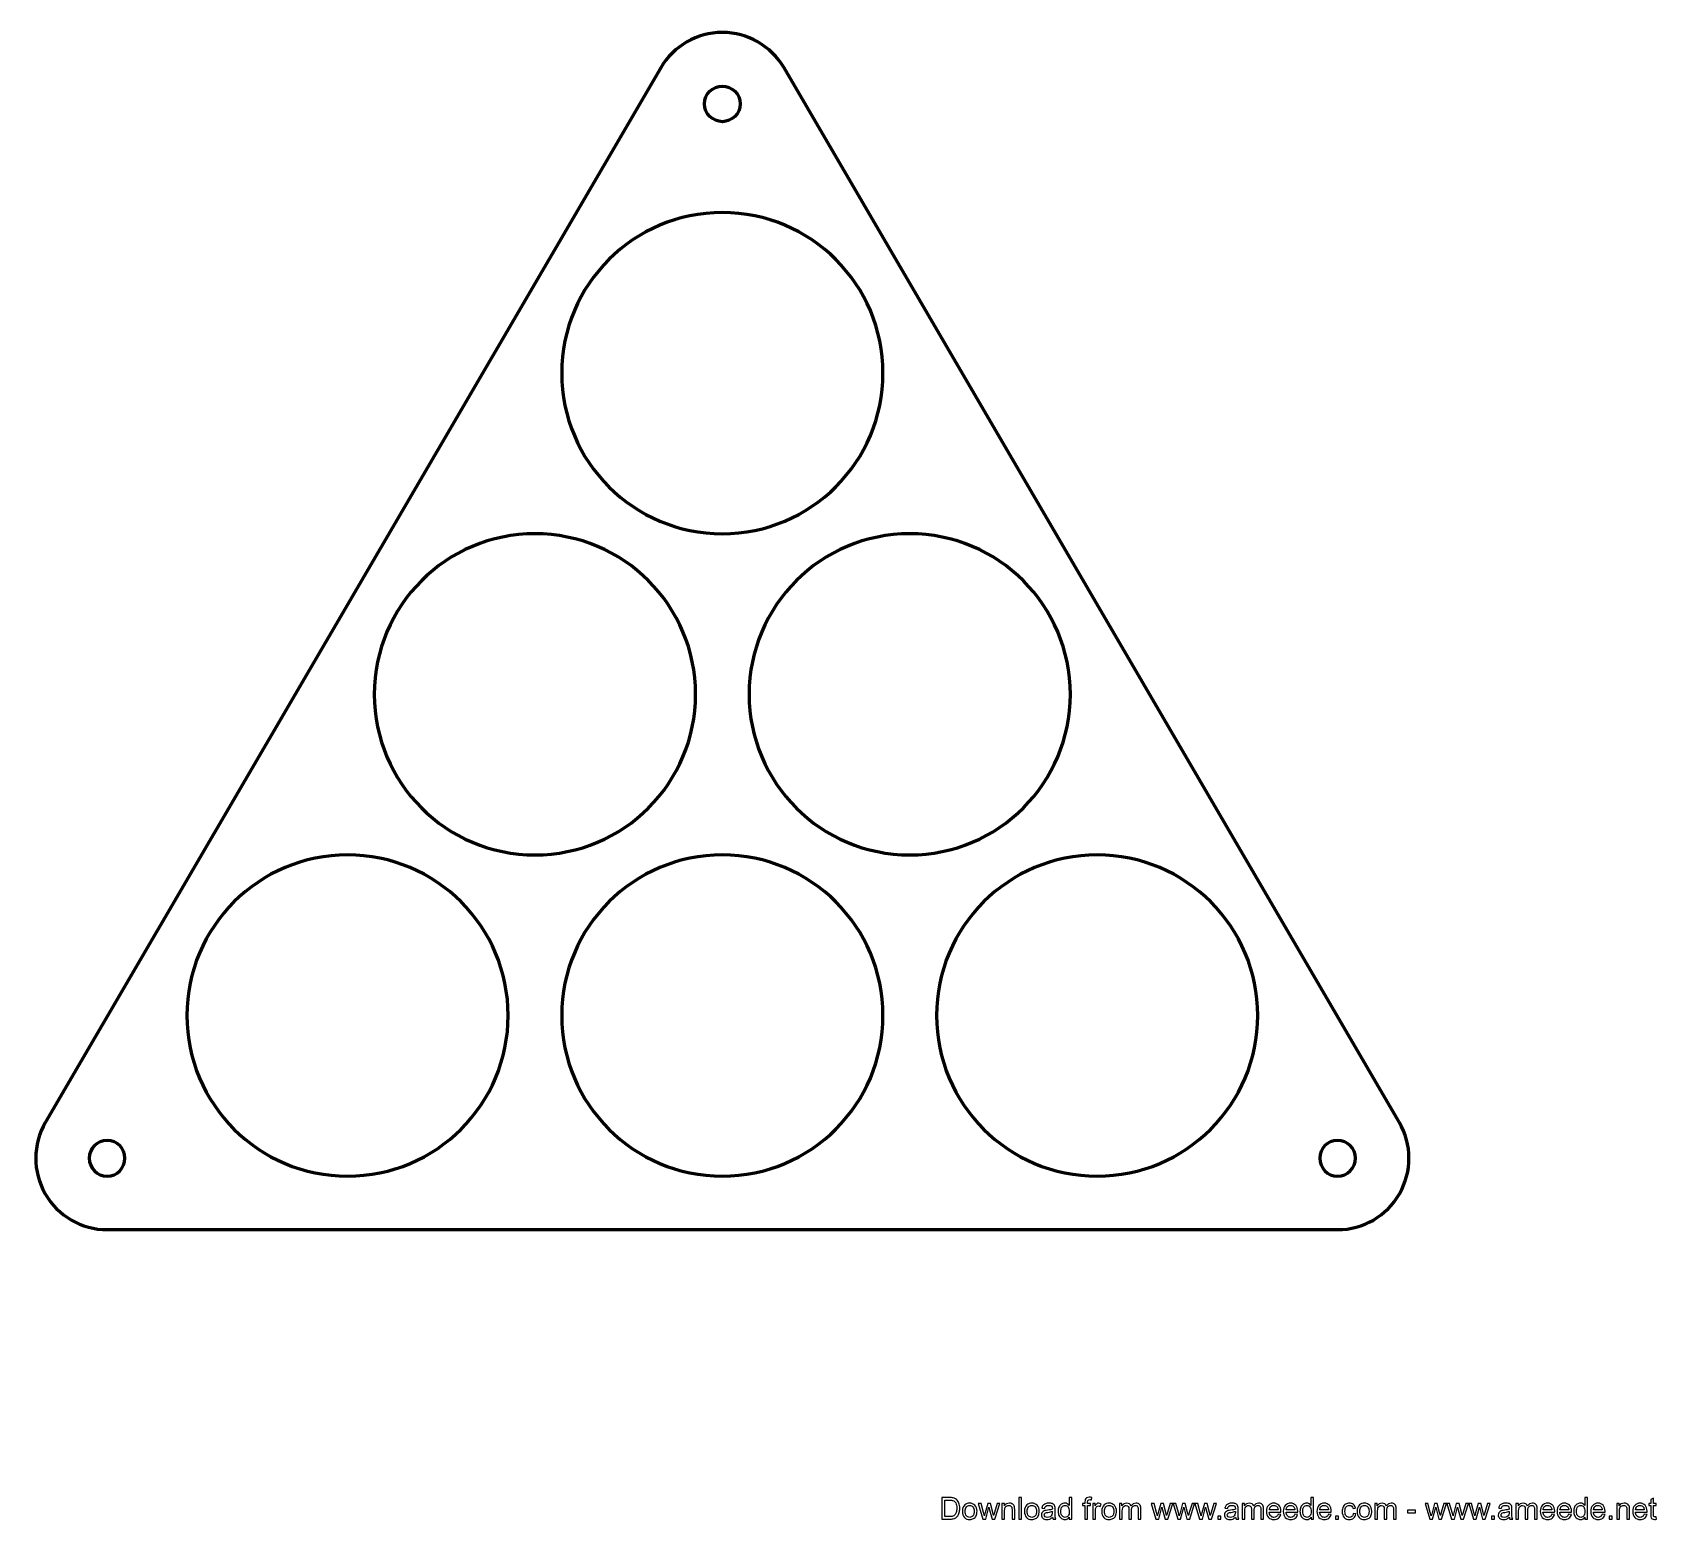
# Model space of a CAD drawing. Header units: millimetres. Extents: x 163 to 618, y -113 to 304.
import ezdxf

# ---------------------------------------------------------------- set-up
doc = ezdxf.new("R2010")
doc.units = ezdxf.units.MM
doc.header["$MEASUREMENT"] = 0
doc.layers.add('Layer 1', color=7, linetype='Continuous')

msp = doc.modelspace()

# ---------------------------------------------------------------- linework, layer by layer
at = {"layer": 'Layer 1', "color": 150, "lineweight": 60}
for points, knots in [([(373.1845, 293.928), (369.6003, 300.0723), (363.0222, 303.8505), (355.9089, 303.8505), (355.9089, 303.8505), (348.7956, 303.8505), (342.2175, 300.0723), (338.6333, 293.928)], [0, 0, 0, 0, 0.33333333, 0.33333333, 0.33333333, 0.33333333, 1, 1, 1, 1]), ([(360.9089, 283.8505), (360.9089, 286.612), (358.6703, 288.8505), (355.9089, 288.8505), (355.9089, 288.8505), (353.1475, 288.8506), (350.9089, 286.612), (350.9089, 283.8506), (350.9089, 283.8506), (350.9089, 281.0891), (353.1475, 278.8506), (355.9089, 278.8505), (355.9089, 278.8505), (358.6703, 278.8505), (360.9089, 281.0891), (360.9089, 283.8505)], [0, 0, 0, 0, 0.2, 0.2, 0.2, 0.2, 0.4, 0.4, 0.4, 0.4, 0.6, 0.6, 0.6, 0.6, 1, 1, 1, 1]), ([(400.9089, 208.3859), (400.9089, 233.2386), (380.7618, 253.3858), (355.909, 253.3859), (355.909, 253.3859), (331.0562, 253.3859), (310.909, 233.2388), (310.9089, 208.386), (310.9089, 208.386), (310.9088, 183.5332), (331.0559, 163.386), (355.9087, 163.3859), (355.9087, 163.3859), (380.7615, 163.3858), (400.9088, 183.5328), (400.9089, 208.3856)], [0, 0, 0, 0, 0.2, 0.2, 0.2, 0.2, 0.4, 0.4, 0.4, 0.4, 0.6, 0.6, 0.6, 0.6, 1, 1, 1, 1]), ([(348.4089, 118.3859), (348.4089, 143.2386), (328.2618, 163.3858), (303.409, 163.3859), (303.409, 163.3859), (278.5562, 163.3859), (258.409, 143.2388), (258.4089, 118.386), (258.4089, 118.386), (258.4088, 93.5332), (278.5559, 73.386), (303.4087, 73.3859), (303.4087, 73.3859), (328.2615, 73.3858), (348.4088, 93.5328), (348.4089, 118.3856)], [0, 0, 0, 0, 0.2, 0.2, 0.2, 0.2, 0.4, 0.4, 0.4, 0.4, 0.6, 0.6, 0.6, 0.6, 1, 1, 1, 1]), ([(453.4089, 118.3859), (453.4089, 143.2386), (433.2618, 163.3858), (408.409, 163.3859), (408.409, 163.3859), (383.5562, 163.3859), (363.409, 143.2388), (363.4089, 118.386), (363.4089, 118.386), (363.4088, 93.5332), (383.5559, 73.386), (408.4087, 73.3859), (408.4087, 73.3859), (433.2615, 73.3858), (453.4088, 93.5328), (453.4089, 118.3856)], [0, 0, 0, 0, 0.2, 0.2, 0.2, 0.2, 0.4, 0.4, 0.4, 0.4, 0.6, 0.6, 0.6, 0.6, 1, 1, 1, 1]), ([(295.9089, 28.3859), (295.9089, 53.2386), (275.7618, 73.3858), (250.909, 73.3859), (250.909, 73.3859), (226.0562, 73.3859), (205.909, 53.2388), (205.9089, 28.386), (205.9089, 28.386), (205.9088, 3.5332), (226.0559, -16.614), (250.9087, -16.6141), (250.9087, -16.6141), (275.7615, -16.6142), (295.9088, 3.5328), (295.9089, 28.3856)], [0, 0, 0, 0, 0.2, 0.2, 0.2, 0.2, 0.4, 0.4, 0.4, 0.4, 0.6, 0.6, 0.6, 0.6, 1, 1, 1, 1]), ([(400.9089, 28.3859), (400.9089, 53.2386), (380.7618, 73.3858), (355.909, 73.3859), (355.909, 73.3859), (331.0562, 73.3859), (310.909, 53.2388), (310.9089, 28.386), (310.9089, 28.386), (310.9088, 3.5332), (331.0559, -16.614), (355.9087, -16.6141), (355.9087, -16.6141), (380.7615, -16.6142), (400.9088, 3.5328), (400.9089, 28.3856)], [0, 0, 0, 0, 0.2, 0.2, 0.2, 0.2, 0.4, 0.4, 0.4, 0.4, 0.6, 0.6, 0.6, 0.6, 1, 1, 1, 1]), ([(505.9089, 28.3859), (505.9089, 53.2386), (485.7618, 73.3858), (460.909, 73.3859), (460.909, 73.3859), (436.0562, 73.3859), (415.909, 53.2388), (415.9089, 28.386), (415.9089, 28.386), (415.9088, 3.5332), (436.0559, -16.614), (460.9087, -16.6141), (460.9087, -16.6141), (485.7615, -16.6142), (505.9088, 3.5328), (505.9089, 28.3856)], [0, 0, 0, 0, 0.2, 0.2, 0.2, 0.2, 0.4, 0.4, 0.4, 0.4, 0.6, 0.6, 0.6, 0.6, 1, 1, 1, 1]), ([(166.2789, -1.5367), (162.6705, -7.7225), (162.6449, -15.3655), (166.2117, -21.5754), (166.2117, -21.5754), (169.7784, -27.7852), (176.3932, -31.6141), (183.5545, -31.6141)], [0, 0, 0, 0, 0.33333333, 0.33333333, 0.33333333, 0.33333333, 1, 1, 1, 1]), ([(528.2633, -31.6141), (535.4246, -31.6141), (542.0393, -27.7852), (545.6061, -21.5754), (545.6061, -21.5754), (549.1729, -15.3656), (549.1473, -7.7226), (545.5389, -1.5368)], [0, 0, 0, 0, 0.33333333, 0.33333333, 0.33333333, 0.33333333, 1, 1, 1, 1]), ([(188.5545, -11.6141), (188.5545, -8.8527), (186.3159, -6.6142), (183.5545, -6.6141), (183.5545, -6.6141), (180.7931, -6.6141), (178.5545, -8.8527), (178.5545, -11.6141), (178.5545, -11.6141), (178.5545, -14.3756), (180.7931, -16.6141), (183.5545, -16.6141), (183.5545, -16.6141), (186.3159, -16.6142), (188.5545, -14.3756), (188.5545, -11.6142)], [0, 0, 0, 0, 0.2, 0.2, 0.2, 0.2, 0.4, 0.4, 0.4, 0.4, 0.6, 0.6, 0.6, 0.6, 1, 1, 1, 1]), ([(533.2633, -11.6141), (533.2633, -8.8527), (531.0247, -6.6142), (528.2633, -6.6141), (528.2633, -6.6141), (525.5019, -6.6141), (523.2633, -8.8527), (523.2633, -11.6141), (523.2633, -11.6141), (523.2633, -14.3756), (525.5019, -16.6141), (528.2633, -16.6141), (528.2633, -16.6141), (531.0247, -16.6142), (533.2633, -14.3756), (533.2633, -11.6142)], [0, 0, 0, 0, 0.2, 0.2, 0.2, 0.2, 0.4, 0.4, 0.4, 0.4, 0.6, 0.6, 0.6, 0.6, 1, 1, 1, 1])]:
    msp.add_open_spline(points, degree=3, knots=knots, dxfattribs=at)
for points in [[(338.6333, 293.928), (338.6333, 293.928), (166.2789, -1.5367), (166.2789, -1.5367)], [(545.5389, -1.5367), (545.5389, -1.5367), (373.1845, 293.928), (373.1845, 293.928)], [(183.5545, -31.6141), (183.5545, -31.6141), (528.2633, -31.6141), (528.2633, -31.6141)]]:
    msp.add_open_spline(points, degree=3, dxfattribs=at)
at = {"layer": 'Layer 1', "color": 250}
for points, knots in [([(417.4009, -112.7541), (417.4009, -112.7541), (417.4009, -106.6919), (417.4009, -106.6919), (417.4009, -106.6919), (417.4009, -106.6919), (419.4894, -106.6919), (419.4894, -106.6919), (419.4894, -106.6919), (419.9607, -106.6919), (420.3205, -106.7202), (420.5689, -106.778), (420.5689, -106.778), (420.916, -106.8585), (421.2124, -107.0038), (421.4579, -107.2126), (421.4579, -107.2126), (421.7782, -107.4836), (422.0167, -107.8279), (422.1747, -108.2484), (422.1747, -108.2484), (422.3342, -108.6689), (422.4132, -109.1501), (422.4132, -109.6906), (422.4132, -109.6906), (422.4132, -110.1506), (422.3596, -110.5584), (422.2524, -110.914), (422.2524, -110.914), (422.1451, -111.2696), (422.0068, -111.5645), (421.8389, -111.7974), (421.8389, -111.7974), (421.6696, -112.0302), (421.4861, -112.2136), (421.2857, -112.3463), (421.2857, -112.3463), (421.0868, -112.4803), (420.8455, -112.5819), (420.5632, -112.6511), (420.5632, -112.6511), (420.2796, -112.7202), (419.9551, -112.7541), (419.5882, -112.7541), (419.5882, -112.7541), (419.5882, -112.7541), (417.4009, -112.7541), (417.4009, -112.7541)], [0, 0, 0, 0, 0.07692308, 0.07692308, 0.07692308, 0.07692308, 0.15384615, 0.15384615, 0.15384615, 0.15384615, 0.23076923, 0.23076923, 0.23076923, 0.23076923, 0.30769231, 0.30769231, 0.30769231, 0.30769231, 0.38461538, 0.38461538, 0.38461538, 0.38461538, 0.46153846, 0.46153846, 0.46153846, 0.46153846, 0.53846154, 0.53846154, 0.53846154, 0.53846154, 0.61538462, 0.61538462, 0.61538462, 0.61538462, 0.69230769, 0.69230769, 0.69230769, 0.69230769, 0.76923077, 0.76923077, 0.76923077, 0.76923077, 0.84615385, 0.84615385, 0.84615385, 0.84615385, 1, 1, 1, 1]), ([(418.2053, -112.0429), (418.2053, -112.0429), (419.4979, -112.0429), (419.4979, -112.0429), (419.4979, -112.0429), (419.8972, -112.0429), (420.2105, -112.0062), (420.4377, -111.9314), (420.4377, -111.9314), (420.6648, -111.8566), (420.8455, -111.7522), (420.9809, -111.6167), (420.9809, -111.6167), (421.17, -111.4262), (421.3182, -111.1694), (421.424, -110.8477), (421.424, -110.8477), (421.5299, -110.5259), (421.5835, -110.1365), (421.5835, -109.6779), (421.5835, -109.6779), (421.5835, -109.0429), (421.4791, -108.5546), (421.2716, -108.2131), (421.2716, -108.2131), (421.0642, -107.8716), (420.8116, -107.643), (420.5139, -107.5273), (420.5139, -107.5273), (420.2994, -107.4441), (419.9536, -107.4031), (419.4767, -107.4031), (419.4767, -107.4031), (419.4767, -107.4031), (418.2053, -107.4031), (418.2053, -107.4031), (418.2053, -107.4031), (418.2053, -107.4031), (418.2053, -112.0429), (418.2053, -112.0429)], [0, 0, 0, 0, 0.09090909, 0.09090909, 0.09090909, 0.09090909, 0.18181818, 0.18181818, 0.18181818, 0.18181818, 0.27272727, 0.27272727, 0.27272727, 0.27272727, 0.36363636, 0.36363636, 0.36363636, 0.36363636, 0.45454545, 0.45454545, 0.45454545, 0.45454545, 0.54545455, 0.54545455, 0.54545455, 0.54545455, 0.63636364, 0.63636364, 0.63636364, 0.63636364, 0.72727273, 0.72727273, 0.72727273, 0.72727273, 0.81818182, 0.81818182, 0.81818182, 0.81818182, 1, 1, 1, 1]), ([(423.1428, -110.557), (423.1428, -109.7456), (423.3686, -109.1445), (423.8215, -108.7536), (423.8215, -108.7536), (424.1983, -108.429), (424.6598, -108.2667), (425.203, -108.2667), (425.203, -108.2667), (425.8056, -108.2667), (426.2995, -108.4643), (426.6833, -108.8594), (426.6833, -108.8594), (427.0657, -109.2531), (427.2576, -109.7992), (427.2576, -110.4949), (427.2576, -110.4949), (427.2576, -111.0593), (427.173, -111.5024), (427.0036, -111.8256), (427.0036, -111.8256), (426.8343, -112.1487), (426.5873, -112.3999), (426.2628, -112.5791), (426.2628, -112.5791), (425.9396, -112.7583), (425.5854, -112.8472), (425.203, -112.8472), (425.203, -112.8472), (424.5878, -112.8472), (424.0911, -112.6511), (423.7115, -112.2574), (423.7115, -112.2574), (423.3319, -111.8637), (423.1428, -111.2964), (423.1428, -110.557)], [0, 0, 0, 0, 0.1, 0.1, 0.1, 0.1, 0.2, 0.2, 0.2, 0.2, 0.3, 0.3, 0.3, 0.3, 0.4, 0.4, 0.4, 0.4, 0.5, 0.5, 0.5, 0.5, 0.6, 0.6, 0.6, 0.6, 0.7, 0.7, 0.7, 0.7, 0.8, 0.8, 0.8, 0.8, 1, 1, 1, 1]), ([(423.9048, -110.5584), (423.9048, -111.12), (424.0276, -111.5405), (424.2731, -111.8185), (424.2731, -111.8185), (424.5201, -112.0979), (424.8291, -112.2376), (425.203, -112.2376), (425.203, -112.2376), (425.5727, -112.2376), (425.8804, -112.0979), (426.1273, -111.8171), (426.1273, -111.8171), (426.3728, -111.5363), (426.4956, -111.1087), (426.4956, -110.5344), (426.4956, -110.5344), (426.4956, -109.9925), (426.3714, -109.5819), (426.1245, -109.3039), (426.1245, -109.3039), (425.8775, -109.0245), (425.5699, -108.8848), (425.203, -108.8848), (425.203, -108.8848), (424.8291, -108.8848), (424.5201, -109.0231), (424.2731, -109.3011), (424.2731, -109.3011), (424.0276, -109.5791), (423.9048, -109.9982), (423.9048, -110.5584)], [0, 0, 0, 0, 0.11111111, 0.11111111, 0.11111111, 0.11111111, 0.22222222, 0.22222222, 0.22222222, 0.22222222, 0.33333333, 0.33333333, 0.33333333, 0.33333333, 0.44444444, 0.44444444, 0.44444444, 0.44444444, 0.55555556, 0.55555556, 0.55555556, 0.55555556, 0.66666667, 0.66666667, 0.66666667, 0.66666667, 0.77777778, 0.77777778, 0.77777778, 0.77777778, 1, 1, 1, 1]), ([(428.9213, -112.7541), (428.9213, -112.7541), (427.5935, -108.3599), (427.5935, -108.3599), (427.5935, -108.3599), (427.5935, -108.3599), (428.3724, -108.3599), (428.3724, -108.3599), (428.3724, -108.3599), (428.3724, -108.3599), (429.0737, -110.8957), (429.0737, -110.8957), (429.0737, -110.8957), (429.0737, -110.8957), (429.3221, -111.8397), (429.3221, -111.8397), (429.3221, -111.8397), (429.332, -111.7931), (429.4082, -111.4912), (429.5493, -110.9338), (429.5493, -110.9338), (429.5493, -110.9338), (430.245, -108.3599), (430.245, -108.3599), (430.245, -108.3599), (430.245, -108.3599), (431.0084, -108.3599), (431.0084, -108.3599), (431.0084, -108.3599), (431.0084, -108.3599), (431.6702, -110.9112), (431.6702, -110.9112), (431.6702, -110.9112), (431.6702, -110.9112), (431.8861, -111.748), (431.8861, -111.748), (431.8861, -111.748), (431.8861, -111.748), (432.1387, -110.8999), (432.1387, -110.8999), (432.1387, -110.8999), (432.1387, -110.8999), (432.8979, -108.3599), (432.8979, -108.3599), (432.8979, -108.3599), (432.8979, -108.3599), (433.6218, -108.3599), (433.6218, -108.3599), (433.6218, -108.3599), (433.6218, -108.3599), (432.2431, -112.7541), (432.2431, -112.7541), (432.2431, -112.7541), (432.2431, -112.7541), (431.4726, -112.7541), (431.4726, -112.7541), (431.4726, -112.7541), (431.4726, -112.7541), (430.7755, -110.1252), (430.7755, -110.1252), (430.7755, -110.1252), (430.7755, -110.1252), (430.5991, -109.3731), (430.5991, -109.3731), (430.5991, -109.3731), (430.5991, -109.3731), (429.7101, -112.7541), (429.7101, -112.7541), (429.7101, -112.7541), (429.7101, -112.7541), (428.9213, -112.7541), (428.9213, -112.7541)], [0, 0, 0, 0, 0.05263158, 0.05263158, 0.05263158, 0.05263158, 0.10526316, 0.10526316, 0.10526316, 0.10526316, 0.15789474, 0.15789474, 0.15789474, 0.15789474, 0.21052632, 0.21052632, 0.21052632, 0.21052632, 0.26315789, 0.26315789, 0.26315789, 0.26315789, 0.31578947, 0.31578947, 0.31578947, 0.31578947, 0.36842105, 0.36842105, 0.36842105, 0.36842105, 0.42105263, 0.42105263, 0.42105263, 0.42105263, 0.47368421, 0.47368421, 0.47368421, 0.47368421, 0.52631579, 0.52631579, 0.52631579, 0.52631579, 0.57894737, 0.57894737, 0.57894737, 0.57894737, 0.63157895, 0.63157895, 0.63157895, 0.63157895, 0.68421053, 0.68421053, 0.68421053, 0.68421053, 0.73684211, 0.73684211, 0.73684211, 0.73684211, 0.78947368, 0.78947368, 0.78947368, 0.78947368, 0.84210526, 0.84210526, 0.84210526, 0.84210526, 0.89473684, 0.89473684, 0.89473684, 0.89473684, 1, 1, 1, 1]), ([(434.2455, -112.7541), (434.2455, -112.7541), (434.2455, -108.3599), (434.2455, -108.3599), (434.2455, -108.3599), (434.2455, -108.3599), (434.9144, -108.3599), (434.9144, -108.3599), (434.9144, -108.3599), (434.9144, -108.3599), (434.9144, -108.9836), (434.9144, -108.9836), (434.9144, -108.9836), (435.2361, -108.5052), (435.7018, -108.2667), (436.31, -108.2667), (436.31, -108.2667), (436.5753, -108.2667), (436.818, -108.3147), (437.0395, -108.4093), (437.0395, -108.4093), (437.2611, -108.5038), (437.4276, -108.6294), (437.5376, -108.7832), (437.5376, -108.7832), (437.6477, -108.937), (437.7253, -109.1205), (437.7691, -109.3321), (437.7691, -109.3321), (437.7959, -109.4704), (437.81, -109.7117), (437.81, -110.056), (437.81, -110.056), (437.81, -110.056), (437.81, -112.7541), (437.81, -112.7541), (437.81, -112.7541), (437.81, -112.7541), (437.0649, -112.7541), (437.0649, -112.7541), (437.0649, -112.7541), (437.0649, -112.7541), (437.0649, -110.0843), (437.0649, -110.0843), (437.0649, -110.0843), (437.0649, -109.7809), (437.0367, -109.5537), (436.9788, -109.4041), (436.9788, -109.4041), (436.921, -109.2545), (436.818, -109.1346), (436.6712, -109.0443), (436.6712, -109.0443), (436.5245, -108.9554), (436.3509, -108.9102), (436.1533, -108.9102), (436.1533, -108.9102), (435.8372, -108.9102), (435.5649, -109.0104), (435.3349, -109.2122), (435.3349, -109.2122), (435.1049, -109.4126), (434.9906, -109.795), (434.9906, -110.3566), (434.9906, -110.3566), (434.9906, -110.3566), (434.9906, -112.7541), (434.9906, -112.7541), (434.9906, -112.7541), (434.9906, -112.7541), (434.2455, -112.7541), (434.2455, -112.7541)], [0, 0, 0, 0, 0.05263158, 0.05263158, 0.05263158, 0.05263158, 0.10526316, 0.10526316, 0.10526316, 0.10526316, 0.15789474, 0.15789474, 0.15789474, 0.15789474, 0.21052632, 0.21052632, 0.21052632, 0.21052632, 0.26315789, 0.26315789, 0.26315789, 0.26315789, 0.31578947, 0.31578947, 0.31578947, 0.31578947, 0.36842105, 0.36842105, 0.36842105, 0.36842105, 0.42105263, 0.42105263, 0.42105263, 0.42105263, 0.47368421, 0.47368421, 0.47368421, 0.47368421, 0.52631579, 0.52631579, 0.52631579, 0.52631579, 0.57894737, 0.57894737, 0.57894737, 0.57894737, 0.63157895, 0.63157895, 0.63157895, 0.63157895, 0.68421053, 0.68421053, 0.68421053, 0.68421053, 0.73684211, 0.73684211, 0.73684211, 0.73684211, 0.78947368, 0.78947368, 0.78947368, 0.78947368, 0.84210526, 0.84210526, 0.84210526, 0.84210526, 0.89473684, 0.89473684, 0.89473684, 0.89473684, 1, 1, 1, 1]), ([(438.9375, -112.7541), (438.9375, -112.7541), (438.9375, -106.6919), (438.9375, -106.6919), (438.9375, -106.6919), (438.9375, -106.6919), (439.6825, -106.6919), (439.6825, -106.6919), (439.6825, -106.6919), (439.6825, -106.6919), (439.6825, -112.7541), (439.6825, -112.7541), (439.6825, -112.7541), (439.6825, -112.7541), (438.9375, -112.7541), (438.9375, -112.7541)], [0, 0, 0, 0, 0.2, 0.2, 0.2, 0.2, 0.4, 0.4, 0.4, 0.4, 0.6, 0.6, 0.6, 0.6, 1, 1, 1, 1]), ([(440.556, -110.557), (440.556, -109.7456), (440.7818, -109.1445), (441.2347, -108.7536), (441.2347, -108.7536), (441.6115, -108.429), (442.073, -108.2667), (442.6162, -108.2667), (442.6162, -108.2667), (443.2188, -108.2667), (443.7127, -108.4643), (444.0965, -108.8594), (444.0965, -108.8594), (444.4789, -109.2531), (444.6708, -109.7992), (444.6708, -110.4949), (444.6708, -110.4949), (444.6708, -111.0593), (444.5862, -111.5024), (444.4168, -111.8256), (444.4168, -111.8256), (444.2475, -112.1487), (444.0005, -112.3999), (443.676, -112.5791), (443.676, -112.5791), (443.3528, -112.7583), (442.9986, -112.8472), (442.6162, -112.8472), (442.6162, -112.8472), (442.001, -112.8472), (441.5043, -112.6511), (441.1247, -112.2574), (441.1247, -112.2574), (440.7451, -111.8637), (440.556, -111.2964), (440.556, -110.557)], [0, 0, 0, 0, 0.1, 0.1, 0.1, 0.1, 0.2, 0.2, 0.2, 0.2, 0.3, 0.3, 0.3, 0.3, 0.4, 0.4, 0.4, 0.4, 0.5, 0.5, 0.5, 0.5, 0.6, 0.6, 0.6, 0.6, 0.7, 0.7, 0.7, 0.7, 0.8, 0.8, 0.8, 0.8, 1, 1, 1, 1]), ([(441.318, -110.5584), (441.318, -111.12), (441.4408, -111.5405), (441.6863, -111.8185), (441.6863, -111.8185), (441.9333, -112.0979), (442.2423, -112.2376), (442.6162, -112.2376), (442.6162, -112.2376), (442.9859, -112.2376), (443.2936, -112.0979), (443.5405, -111.8171), (443.5405, -111.8171), (443.786, -111.5363), (443.9088, -111.1087), (443.9088, -110.5344), (443.9088, -110.5344), (443.9088, -109.9925), (443.7846, -109.5819), (443.5377, -109.3039), (443.5377, -109.3039), (443.2907, -109.0245), (442.9831, -108.8848), (442.6162, -108.8848), (442.6162, -108.8848), (442.2423, -108.8848), (441.9333, -109.0231), (441.6863, -109.3011), (441.6863, -109.3011), (441.4408, -109.5791), (441.318, -109.9982), (441.318, -110.5584)], [0, 0, 0, 0, 0.11111111, 0.11111111, 0.11111111, 0.11111111, 0.22222222, 0.22222222, 0.22222222, 0.22222222, 0.33333333, 0.33333333, 0.33333333, 0.33333333, 0.44444444, 0.44444444, 0.44444444, 0.44444444, 0.55555556, 0.55555556, 0.55555556, 0.55555556, 0.66666667, 0.66666667, 0.66666667, 0.66666667, 0.77777778, 0.77777778, 0.77777778, 0.77777778, 1, 1, 1, 1]), ([(448.4145, -112.2038), (448.1379, -112.4394), (447.8712, -112.6045), (447.6158, -112.7019), (447.6158, -112.7019), (447.3604, -112.7993), (447.0867, -112.8472), (446.7931, -112.8472), (446.7931, -112.8472), (446.3105, -112.8472), (445.9394, -112.7301), (445.6798, -112.4945), (445.6798, -112.4945), (445.4201, -112.2602), (445.2903, -111.9596), (445.2903, -111.5942), (445.2903, -111.5942), (445.2903, -111.3797), (445.3397, -111.1835), (445.4371, -111.0057), (445.4371, -111.0057), (445.5358, -110.8279), (445.6642, -110.6868), (445.8223, -110.5796), (445.8223, -110.5796), (445.9817, -110.4723), (446.1595, -110.3905), (446.3585, -110.3354), (446.3585, -110.3354), (446.5053, -110.2973), (446.7268, -110.2607), (447.0217, -110.224), (447.0217, -110.224), (447.6229, -110.1534), (448.0674, -110.0673), (448.351, -109.9686), (448.351, -109.9686), (448.3538, -109.867), (448.3552, -109.802), (448.3552, -109.7752), (448.3552, -109.7752), (448.3552, -109.4733), (448.2847, -109.2602), (448.1436, -109.136), (448.1436, -109.136), (447.9531, -108.9681), (447.6694, -108.8848), (447.2941, -108.8848), (447.2941, -108.8848), (446.9427, -108.8848), (446.6831, -108.9469), (446.5166, -109.0697), (446.5166, -109.0697), (446.3486, -109.1924), (446.2259, -109.4098), (446.1454, -109.723), (446.1454, -109.723), (446.1454, -109.723), (445.4173, -109.6214), (445.4173, -109.6214), (445.4173, -109.6214), (445.4836, -109.3096), (445.5923, -109.057), (445.7447, -108.8651), (445.7447, -108.8651), (445.8971, -108.6732), (446.1172, -108.5264), (446.4051, -108.422), (446.4051, -108.422), (446.6915, -108.319), (447.026, -108.2667), (447.4042, -108.2667), (447.4042, -108.2667), (447.7795, -108.2667), (448.0857, -108.3105), (448.3214, -108.3994), (448.3214, -108.3994), (448.5556, -108.4883), (448.7292, -108.5984), (448.8393, -108.7324), (448.8393, -108.7324), (448.9493, -108.8665), (449.0269, -109.0358), (449.0721, -109.2404), (449.0721, -109.2404), (449.0961, -109.3674), (449.1088, -109.596), (449.1088, -109.9248), (449.1088, -109.9248), (449.1088, -109.9248), (449.1088, -110.9126), (449.1088, -110.9126), (449.1088, -110.9126), (449.1088, -111.6026), (449.1243, -112.0387), (449.1553, -112.2235), (449.1553, -112.2235), (449.185, -112.4084), (449.2471, -112.5848), (449.3374, -112.7541), (449.3374, -112.7541), (449.3374, -112.7541), (448.5584, -112.7541), (448.5584, -112.7541), (448.5584, -112.7541), (448.4837, -112.5975), (448.4357, -112.414), (448.4145, -112.2038)], [0, 0, 0, 0, 0.03571429, 0.03571429, 0.03571429, 0.03571429, 0.07142857, 0.07142857, 0.07142857, 0.07142857, 0.10714286, 0.10714286, 0.10714286, 0.10714286, 0.14285714, 0.14285714, 0.14285714, 0.14285714, 0.17857143, 0.17857143, 0.17857143, 0.17857143, 0.21428571, 0.21428571, 0.21428571, 0.21428571, 0.25, 0.25, 0.25, 0.25, 0.28571429, 0.28571429, 0.28571429, 0.28571429, 0.32142857, 0.32142857, 0.32142857, 0.32142857, 0.35714286, 0.35714286, 0.35714286, 0.35714286, 0.39285714, 0.39285714, 0.39285714, 0.39285714, 0.42857143, 0.42857143, 0.42857143, 0.42857143, 0.46428571, 0.46428571, 0.46428571, 0.46428571, 0.5, 0.5, 0.5, 0.5, 0.53571429, 0.53571429, 0.53571429, 0.53571429, 0.57142857, 0.57142857, 0.57142857, 0.57142857, 0.60714286, 0.60714286, 0.60714286, 0.60714286, 0.64285714, 0.64285714, 0.64285714, 0.64285714, 0.67857143, 0.67857143, 0.67857143, 0.67857143, 0.71428571, 0.71428571, 0.71428571, 0.71428571, 0.75, 0.75, 0.75, 0.75, 0.78571429, 0.78571429, 0.78571429, 0.78571429, 0.82142857, 0.82142857, 0.82142857, 0.82142857, 0.85714286, 0.85714286, 0.85714286, 0.85714286, 0.89285714, 0.89285714, 0.89285714, 0.89285714, 0.92857143, 0.92857143, 0.92857143, 0.92857143, 1, 1, 1, 1]), ([(453.0895, -112.7541), (453.0895, -112.7541), (453.0895, -112.1967), (453.0895, -112.1967), (453.0895, -112.1967), (452.8116, -112.6299), (452.4023, -112.8472), (451.8619, -112.8472), (451.8619, -112.8472), (451.5119, -112.8472), (451.1902, -112.7513), (450.8981, -112.558), (450.8981, -112.558), (450.6046, -112.366), (450.3774, -112.0965), (450.2151, -111.7522), (450.2151, -111.7522), (450.0542, -111.4065), (449.9738, -111.01), (449.9738, -110.5612), (449.9738, -110.5612), (449.9738, -110.1238), (450.0472, -109.7273), (450.1925, -109.3702), (450.1925, -109.3702), (450.3393, -109.0146), (450.558, -108.7409), (450.8501, -108.5518), (450.8501, -108.5518), (451.1408, -108.3613), (451.4682, -108.2667), (451.828, -108.2667), (451.828, -108.2667), (452.0933, -108.2667), (452.329, -108.3232), (452.535, -108.4347), (452.535, -108.4347), (452.741, -108.5462), (452.9089, -108.6929), (453.0387, -108.8721), (453.0387, -108.8721), (453.0387, -108.8721), (453.0387, -106.6919), (453.0387, -106.6919), (453.0387, -106.6919), (453.0387, -106.6919), (453.7838, -106.6919), (453.7838, -106.6919), (453.7838, -106.6919), (453.7838, -106.6919), (453.7838, -112.7541), (453.7838, -112.7541), (453.7838, -112.7541), (453.7838, -112.7541), (453.0895, -112.7541), (453.0895, -112.7541)], [0, 0, 0, 0, 0.06666667, 0.06666667, 0.06666667, 0.06666667, 0.13333333, 0.13333333, 0.13333333, 0.13333333, 0.2, 0.2, 0.2, 0.2, 0.26666667, 0.26666667, 0.26666667, 0.26666667, 0.33333333, 0.33333333, 0.33333333, 0.33333333, 0.4, 0.4, 0.4, 0.4, 0.46666667, 0.46666667, 0.46666667, 0.46666667, 0.53333333, 0.53333333, 0.53333333, 0.53333333, 0.6, 0.6, 0.6, 0.6, 0.66666667, 0.66666667, 0.66666667, 0.66666667, 0.73333333, 0.73333333, 0.73333333, 0.73333333, 0.8, 0.8, 0.8, 0.8, 0.86666667, 0.86666667, 0.86666667, 0.86666667, 1, 1, 1, 1]), ([(450.7358, -110.5626), (450.7358, -111.1243), (450.8543, -111.5434), (451.0928, -111.8214), (451.0928, -111.8214), (451.3299, -112.0993), (451.6107, -112.2376), (451.9338, -112.2376), (451.9338, -112.2376), (452.2598, -112.2376), (452.5364, -112.105), (452.765, -111.8397), (452.765, -111.8397), (452.9922, -111.5744), (453.1065, -111.1694), (453.1065, -110.6247), (453.1065, -110.6247), (453.1065, -110.0264), (452.9908, -109.5861), (452.7579, -109.3053), (452.7579, -109.3053), (452.5265, -109.0245), (452.2401, -108.8848), (451.9, -108.8848), (451.9, -108.8848), (451.5684, -108.8848), (451.2918, -109.0189), (451.0688, -109.2884), (451.0688, -109.2884), (450.8473, -109.5579), (450.7358, -109.9827), (450.7358, -110.5626)], [0, 0, 0, 0, 0.11111111, 0.11111111, 0.11111111, 0.11111111, 0.22222222, 0.22222222, 0.22222222, 0.22222222, 0.33333333, 0.33333333, 0.33333333, 0.33333333, 0.44444444, 0.44444444, 0.44444444, 0.44444444, 0.55555556, 0.55555556, 0.55555556, 0.55555556, 0.66666667, 0.66666667, 0.66666667, 0.66666667, 0.77777778, 0.77777778, 0.77777778, 0.77777778, 1, 1, 1, 1]), ([(457.4922, -112.7541), (457.4922, -112.7541), (457.4922, -108.9356), (457.4922, -108.9356), (457.4922, -108.9356), (457.4922, -108.9356), (456.8318, -108.9356), (456.8318, -108.9356), (456.8318, -108.9356), (456.8318, -108.9356), (456.8318, -108.3599), (456.8318, -108.3599), (456.8318, -108.3599), (456.8318, -108.3599), (457.4922, -108.3599), (457.4922, -108.3599), (457.4922, -108.3599), (457.4922, -108.3599), (457.4922, -107.8942), (457.4922, -107.8942), (457.4922, -107.8942), (457.4922, -107.5993), (457.5176, -107.3806), (457.5698, -107.238), (457.5698, -107.238), (457.6418, -107.0461), (457.766, -106.8895), (457.9466, -106.7696), (457.9466, -106.7696), (458.1258, -106.6496), (458.3784, -106.5903), (458.7029, -106.5903), (458.7029, -106.5903), (458.9132, -106.5903), (459.1446, -106.6157), (459.3986, -106.6651), (459.3986, -106.6651), (459.3986, -106.6651), (459.2871, -107.3171), (459.2871, -107.3171), (459.2871, -107.3171), (459.1319, -107.2903), (458.9866, -107.2761), (458.8483, -107.2761), (458.8483, -107.2761), (458.6225, -107.2761), (458.4631, -107.3241), (458.3685, -107.4201), (458.3685, -107.4201), (458.2754, -107.516), (458.2288, -107.6952), (458.2288, -107.9577), (458.2288, -107.9577), (458.2288, -107.9577), (458.2288, -108.3599), (458.2288, -108.3599), (458.2288, -108.3599), (458.2288, -108.3599), (459.0839, -108.3599), (459.0839, -108.3599), (459.0839, -108.3599), (459.0839, -108.3599), (459.0839, -108.9356), (459.0839, -108.9356), (459.0839, -108.9356), (459.0839, -108.9356), (458.2373, -108.9356), (458.2373, -108.9356), (458.2373, -108.9356), (458.2373, -108.9356), (458.2373, -112.7541), (458.2373, -112.7541), (458.2373, -112.7541), (458.2373, -112.7541), (457.4922, -112.7541), (457.4922, -112.7541)], [0, 0, 0, 0, 0.05, 0.05, 0.05, 0.05, 0.1, 0.1, 0.1, 0.1, 0.15, 0.15, 0.15, 0.15, 0.2, 0.2, 0.2, 0.2, 0.25, 0.25, 0.25, 0.25, 0.3, 0.3, 0.3, 0.3, 0.35, 0.35, 0.35, 0.35, 0.4, 0.4, 0.4, 0.4, 0.45, 0.45, 0.45, 0.45, 0.5, 0.5, 0.5, 0.5, 0.55, 0.55, 0.55, 0.55, 0.6, 0.6, 0.6, 0.6, 0.65, 0.65, 0.65, 0.65, 0.7, 0.7, 0.7, 0.7, 0.75, 0.75, 0.75, 0.75, 0.8, 0.8, 0.8, 0.8, 0.85, 0.85, 0.85, 0.85, 0.9, 0.9, 0.9, 0.9, 1, 1, 1, 1]), ([(459.6582, -112.7541), (459.6582, -112.7541), (459.6582, -108.3599), (459.6582, -108.3599), (459.6582, -108.3599), (459.6582, -108.3599), (460.3271, -108.3599), (460.3271, -108.3599), (460.3271, -108.3599), (460.3271, -108.3599), (460.3271, -109.033), (460.3271, -109.033), (460.3271, -109.033), (460.4978, -108.7211), (460.6559, -108.5151), (460.8012, -108.4163), (460.8012, -108.4163), (460.9466, -108.3161), (461.106, -108.2667), (461.2796, -108.2667), (461.2796, -108.2667), (461.5308, -108.2667), (461.7862, -108.3458), (462.0458, -108.5024), (462.0458, -108.5024), (462.0458, -108.5024), (461.7806, -109.1896), (461.7806, -109.1896), (461.7806, -109.1896), (461.5999, -109.088), (461.4193, -109.0372), (461.2387, -109.0372), (461.2387, -109.0372), (461.0764, -109.0372), (460.9311, -109.0866), (460.8027, -109.184), (460.8027, -109.184), (460.6742, -109.2813), (460.5825, -109.4168), (460.5275, -109.5904), (460.5275, -109.5904), (460.4442, -109.8543), (460.4033, -110.1435), (460.4033, -110.4582), (460.4033, -110.4582), (460.4033, -110.4582), (460.4033, -112.7541), (460.4033, -112.7541), (460.4033, -112.7541), (460.4033, -112.7541), (459.6582, -112.7541), (459.6582, -112.7541)], [0, 0, 0, 0, 0.07142857, 0.07142857, 0.07142857, 0.07142857, 0.14285714, 0.14285714, 0.14285714, 0.14285714, 0.21428571, 0.21428571, 0.21428571, 0.21428571, 0.28571429, 0.28571429, 0.28571429, 0.28571429, 0.35714286, 0.35714286, 0.35714286, 0.35714286, 0.42857143, 0.42857143, 0.42857143, 0.42857143, 0.5, 0.5, 0.5, 0.5, 0.57142857, 0.57142857, 0.57142857, 0.57142857, 0.64285714, 0.64285714, 0.64285714, 0.64285714, 0.71428571, 0.71428571, 0.71428571, 0.71428571, 0.78571429, 0.78571429, 0.78571429, 0.78571429, 0.85714286, 0.85714286, 0.85714286, 0.85714286, 1, 1, 1, 1]), ([(462.2067, -110.557), (462.2067, -109.7456), (462.4325, -109.1445), (462.8854, -108.7536), (462.8854, -108.7536), (463.2622, -108.429), (463.7237, -108.2667), (464.2669, -108.2667), (464.2669, -108.2667), (464.8695, -108.2667), (465.3634, -108.4643), (465.7472, -108.8594), (465.7472, -108.8594), (466.1296, -109.2531), (466.3215, -109.7992), (466.3215, -110.4949), (466.3215, -110.4949), (466.3215, -111.0593), (466.2369, -111.5024), (466.0675, -111.8256), (466.0675, -111.8256), (465.8982, -112.1487), (465.6512, -112.3999), (465.3267, -112.5791), (465.3267, -112.5791), (465.0035, -112.7583), (464.6493, -112.8472), (464.2669, -112.8472), (464.2669, -112.8472), (463.6517, -112.8472), (463.155, -112.6511), (462.7754, -112.2574), (462.7754, -112.2574), (462.3958, -111.8637), (462.2067, -111.2964), (462.2067, -110.557)], [0, 0, 0, 0, 0.1, 0.1, 0.1, 0.1, 0.2, 0.2, 0.2, 0.2, 0.3, 0.3, 0.3, 0.3, 0.4, 0.4, 0.4, 0.4, 0.5, 0.5, 0.5, 0.5, 0.6, 0.6, 0.6, 0.6, 0.7, 0.7, 0.7, 0.7, 0.8, 0.8, 0.8, 0.8, 1, 1, 1, 1]), ([(462.9687, -110.5584), (462.9687, -111.12), (463.0915, -111.5405), (463.337, -111.8185), (463.337, -111.8185), (463.584, -112.0979), (463.893, -112.2376), (464.2669, -112.2376), (464.2669, -112.2376), (464.6366, -112.2376), (464.9443, -112.0979), (465.1912, -111.8171), (465.1912, -111.8171), (465.4367, -111.5363), (465.5595, -111.1087), (465.5595, -110.5344), (465.5595, -110.5344), (465.5595, -109.9925), (465.4353, -109.5819), (465.1884, -109.3039), (465.1884, -109.3039), (464.9414, -109.0245), (464.6338, -108.8848), (464.2669, -108.8848), (464.2669, -108.8848), (463.893, -108.8848), (463.584, -109.0231), (463.337, -109.3011), (463.337, -109.3011), (463.0915, -109.5791), (462.9687, -109.9982), (462.9687, -110.5584)], [0, 0, 0, 0, 0.11111111, 0.11111111, 0.11111111, 0.11111111, 0.22222222, 0.22222222, 0.22222222, 0.22222222, 0.33333333, 0.33333333, 0.33333333, 0.33333333, 0.44444444, 0.44444444, 0.44444444, 0.44444444, 0.55555556, 0.55555556, 0.55555556, 0.55555556, 0.66666667, 0.66666667, 0.66666667, 0.66666667, 0.77777778, 0.77777778, 0.77777778, 0.77777778, 1, 1, 1, 1]), ([(467.195, -112.7541), (467.195, -112.7541), (467.195, -108.3599), (467.195, -108.3599), (467.195, -108.3599), (467.195, -108.3599), (467.8639, -108.3599), (467.8639, -108.3599), (467.8639, -108.3599), (467.8639, -108.3599), (467.8639, -108.9808), (467.8639, -108.9808), (467.8639, -108.9808), (468.0007, -108.7663), (468.1842, -108.5927), (468.4128, -108.4629), (468.4128, -108.4629), (468.6414, -108.3317), (468.901, -108.2667), (469.1931, -108.2667), (469.1931, -108.2667), (469.5177, -108.2667), (469.7844, -108.3345), (469.9918, -108.4685), (469.9918, -108.4685), (470.1993, -108.604), (470.346, -108.7917), (470.4307, -109.0344), (470.4307, -109.0344), (470.7806, -108.5222), (471.2336, -108.2667), (471.7924, -108.2667), (471.7924, -108.2667), (472.2299, -108.2667), (472.5671, -108.3867), (472.8014, -108.628), (472.8014, -108.628), (473.037, -108.8693), (473.1556, -109.2404), (473.1556, -109.7414), (473.1556, -109.7414), (473.1556, -109.7414), (473.1556, -112.7541), (473.1556, -112.7541), (473.1556, -112.7541), (473.1556, -112.7541), (472.4105, -112.7541), (472.4105, -112.7541), (472.4105, -112.7541), (472.4105, -112.7541), (472.4105, -109.9883), (472.4105, -109.9883), (472.4105, -109.9883), (472.4105, -109.692), (472.3851, -109.4775), (472.3371, -109.3463), (472.3371, -109.3463), (472.2891, -109.215), (472.2016, -109.1106), (472.0732, -109.0302), (472.0732, -109.0302), (471.9462, -108.9497), (471.7967, -108.9102), (471.6259, -108.9102), (471.6259, -108.9102), (471.3155, -108.9102), (471.0586, -109.0132), (470.854, -109.2178), (470.854, -109.2178), (470.6494, -109.4239), (470.5478, -109.7527), (470.5478, -110.2042), (470.5478, -110.2042), (470.5478, -110.2042), (470.5478, -112.7541), (470.5478, -112.7541), (470.5478, -112.7541), (470.5478, -112.7541), (469.8027, -112.7541), (469.8027, -112.7541), (469.8027, -112.7541), (469.8027, -112.7541), (469.8027, -109.9022), (469.8027, -109.9022), (469.8027, -109.9022), (469.8027, -109.572), (469.7421, -109.3237), (469.6207, -109.1586), (469.6207, -109.1586), (469.4994, -108.9935), (469.3004, -108.9102), (469.0252, -108.9102), (469.0252, -108.9102), (468.8164, -108.9102), (468.6231, -108.9653), (468.4453, -109.0753), (468.4453, -109.0753), (468.2675, -109.1854), (468.139, -109.3463), (468.0586, -109.5593), (468.0586, -109.5593), (467.9796, -109.771), (467.9401, -110.0772), (467.9401, -110.4766), (467.9401, -110.4766), (467.9401, -110.4766), (467.9401, -112.7541), (467.9401, -112.7541), (467.9401, -112.7541), (467.9401, -112.7541), (467.195, -112.7541), (467.195, -112.7541)], [0, 0, 0, 0, 0.03448276, 0.03448276, 0.03448276, 0.03448276, 0.06896552, 0.06896552, 0.06896552, 0.06896552, 0.10344828, 0.10344828, 0.10344828, 0.10344828, 0.13793103, 0.13793103, 0.13793103, 0.13793103, 0.17241379, 0.17241379, 0.17241379, 0.17241379, 0.20689655, 0.20689655, 0.20689655, 0.20689655, 0.24137931, 0.24137931, 0.24137931, 0.24137931, 0.27586207, 0.27586207, 0.27586207, 0.27586207, 0.31034483, 0.31034483, 0.31034483, 0.31034483, 0.34482759, 0.34482759, 0.34482759, 0.34482759, 0.37931034, 0.37931034, 0.37931034, 0.37931034, 0.4137931, 0.4137931, 0.4137931, 0.4137931, 0.44827586, 0.44827586, 0.44827586, 0.44827586, 0.48275862, 0.48275862, 0.48275862, 0.48275862, 0.51724138, 0.51724138, 0.51724138, 0.51724138, 0.55172414, 0.55172414, 0.55172414, 0.55172414, 0.5862069, 0.5862069, 0.5862069, 0.5862069, 0.62068966, 0.62068966, 0.62068966, 0.62068966, 0.65517241, 0.65517241, 0.65517241, 0.65517241, 0.68965517, 0.68965517, 0.68965517, 0.68965517, 0.72413793, 0.72413793, 0.72413793, 0.72413793, 0.75862069, 0.75862069, 0.75862069, 0.75862069, 0.79310345, 0.79310345, 0.79310345, 0.79310345, 0.82758621, 0.82758621, 0.82758621, 0.82758621, 0.86206897, 0.86206897, 0.86206897, 0.86206897, 0.89655172, 0.89655172, 0.89655172, 0.89655172, 0.93103448, 0.93103448, 0.93103448, 0.93103448, 1, 1, 1, 1]), ([(477.3903, -112.7541), (477.3903, -112.7541), (476.0625, -108.3599), (476.0625, -108.3599), (476.0625, -108.3599), (476.0625, -108.3599), (476.8414, -108.3599), (476.8414, -108.3599), (476.8414, -108.3599), (476.8414, -108.3599), (477.5427, -110.8957), (477.5427, -110.8957), (477.5427, -110.8957), (477.5427, -110.8957), (477.7911, -111.8397), (477.7911, -111.8397), (477.7911, -111.8397), (477.801, -111.7931), (477.8772, -111.4912), (478.0183, -110.9338), (478.0183, -110.9338), (478.0183, -110.9338), (478.714, -108.3599), (478.714, -108.3599), (478.714, -108.3599), (478.714, -108.3599), (479.4774, -108.3599), (479.4774, -108.3599), (479.4774, -108.3599), (479.4774, -108.3599), (480.1392, -110.9112), (480.1392, -110.9112), (480.1392, -110.9112), (480.1392, -110.9112), (480.3551, -111.748), (480.3551, -111.748), (480.3551, -111.748), (480.3551, -111.748), (480.6077, -110.8999), (480.6077, -110.8999), (480.6077, -110.8999), (480.6077, -110.8999), (481.3669, -108.3599), (481.3669, -108.3599), (481.3669, -108.3599), (481.3669, -108.3599), (482.0908, -108.3599), (482.0908, -108.3599), (482.0908, -108.3599), (482.0908, -108.3599), (480.7121, -112.7541), (480.7121, -112.7541), (480.7121, -112.7541), (480.7121, -112.7541), (479.9416, -112.7541), (479.9416, -112.7541), (479.9416, -112.7541), (479.9416, -112.7541), (479.2445, -110.1252), (479.2445, -110.1252), (479.2445, -110.1252), (479.2445, -110.1252), (479.0681, -109.3731), (479.0681, -109.3731), (479.0681, -109.3731), (479.0681, -109.3731), (478.1791, -112.7541), (478.1791, -112.7541), (478.1791, -112.7541), (478.1791, -112.7541), (477.3903, -112.7541), (477.3903, -112.7541)], [0, 0, 0, 0, 0.05263158, 0.05263158, 0.05263158, 0.05263158, 0.10526316, 0.10526316, 0.10526316, 0.10526316, 0.15789474, 0.15789474, 0.15789474, 0.15789474, 0.21052632, 0.21052632, 0.21052632, 0.21052632, 0.26315789, 0.26315789, 0.26315789, 0.26315789, 0.31578947, 0.31578947, 0.31578947, 0.31578947, 0.36842105, 0.36842105, 0.36842105, 0.36842105, 0.42105263, 0.42105263, 0.42105263, 0.42105263, 0.47368421, 0.47368421, 0.47368421, 0.47368421, 0.52631579, 0.52631579, 0.52631579, 0.52631579, 0.57894737, 0.57894737, 0.57894737, 0.57894737, 0.63157895, 0.63157895, 0.63157895, 0.63157895, 0.68421053, 0.68421053, 0.68421053, 0.68421053, 0.73684211, 0.73684211, 0.73684211, 0.73684211, 0.78947368, 0.78947368, 0.78947368, 0.78947368, 0.84210526, 0.84210526, 0.84210526, 0.84210526, 0.89473684, 0.89473684, 0.89473684, 0.89473684, 1, 1, 1, 1]), ([(483.5047, -112.7541), (483.5047, -112.7541), (482.1769, -108.3599), (482.1769, -108.3599), (482.1769, -108.3599), (482.1769, -108.3599), (482.9558, -108.3599), (482.9558, -108.3599), (482.9558, -108.3599), (482.9558, -108.3599), (483.6571, -110.8957), (483.6571, -110.8957), (483.6571, -110.8957), (483.6571, -110.8957), (483.9055, -111.8397), (483.9055, -111.8397), (483.9055, -111.8397), (483.9154, -111.7931), (483.9916, -111.4912), (484.1327, -110.9338), (484.1327, -110.9338), (484.1327, -110.9338), (484.8284, -108.3599), (484.8284, -108.3599), (484.8284, -108.3599), (484.8284, -108.3599), (485.5918, -108.3599), (485.5918, -108.3599), (485.5918, -108.3599), (485.5918, -108.3599), (486.2536, -110.9112), (486.2536, -110.9112), (486.2536, -110.9112), (486.2536, -110.9112), (486.4695, -111.748), (486.4695, -111.748), (486.4695, -111.748), (486.4695, -111.748), (486.7221, -110.8999), (486.7221, -110.8999), (486.7221, -110.8999), (486.7221, -110.8999), (487.4813, -108.3599), (487.4813, -108.3599), (487.4813, -108.3599), (487.4813, -108.3599), (488.2052, -108.3599), (488.2052, -108.3599), (488.2052, -108.3599), (488.2052, -108.3599), (486.8265, -112.7541), (486.8265, -112.7541), (486.8265, -112.7541), (486.8265, -112.7541), (486.056, -112.7541), (486.056, -112.7541), (486.056, -112.7541), (486.056, -112.7541), (485.3589, -110.1252), (485.3589, -110.1252), (485.3589, -110.1252), (485.3589, -110.1252), (485.1825, -109.3731), (485.1825, -109.3731), (485.1825, -109.3731), (485.1825, -109.3731), (484.2935, -112.7541), (484.2935, -112.7541), (484.2935, -112.7541), (484.2935, -112.7541), (483.5047, -112.7541), (483.5047, -112.7541)], [0, 0, 0, 0, 0.05263158, 0.05263158, 0.05263158, 0.05263158, 0.10526316, 0.10526316, 0.10526316, 0.10526316, 0.15789474, 0.15789474, 0.15789474, 0.15789474, 0.21052632, 0.21052632, 0.21052632, 0.21052632, 0.26315789, 0.26315789, 0.26315789, 0.26315789, 0.31578947, 0.31578947, 0.31578947, 0.31578947, 0.36842105, 0.36842105, 0.36842105, 0.36842105, 0.42105263, 0.42105263, 0.42105263, 0.42105263, 0.47368421, 0.47368421, 0.47368421, 0.47368421, 0.52631579, 0.52631579, 0.52631579, 0.52631579, 0.57894737, 0.57894737, 0.57894737, 0.57894737, 0.63157895, 0.63157895, 0.63157895, 0.63157895, 0.68421053, 0.68421053, 0.68421053, 0.68421053, 0.73684211, 0.73684211, 0.73684211, 0.73684211, 0.78947368, 0.78947368, 0.78947368, 0.78947368, 0.84210526, 0.84210526, 0.84210526, 0.84210526, 0.89473684, 0.89473684, 0.89473684, 0.89473684, 1, 1, 1, 1]), ([(489.6191, -112.7541), (489.6191, -112.7541), (488.2913, -108.3599), (488.2913, -108.3599), (488.2913, -108.3599), (488.2913, -108.3599), (489.0702, -108.3599), (489.0702, -108.3599), (489.0702, -108.3599), (489.0702, -108.3599), (489.7715, -110.8957), (489.7715, -110.8957), (489.7715, -110.8957), (489.7715, -110.8957), (490.0199, -111.8397), (490.0199, -111.8397), (490.0199, -111.8397), (490.0298, -111.7931), (490.106, -111.4912), (490.2471, -110.9338), (490.2471, -110.9338), (490.2471, -110.9338), (490.9428, -108.3599), (490.9428, -108.3599), (490.9428, -108.3599), (490.9428, -108.3599), (491.7062, -108.3599), (491.7062, -108.3599), (491.7062, -108.3599), (491.7062, -108.3599), (492.368, -110.9112), (492.368, -110.9112), (492.368, -110.9112), (492.368, -110.9112), (492.5839, -111.748), (492.5839, -111.748), (492.5839, -111.748), (492.5839, -111.748), (492.8365, -110.8999), (492.8365, -110.8999), (492.8365, -110.8999), (492.8365, -110.8999), (493.5957, -108.3599), (493.5957, -108.3599), (493.5957, -108.3599), (493.5957, -108.3599), (494.3196, -108.3599), (494.3196, -108.3599), (494.3196, -108.3599), (494.3196, -108.3599), (492.9409, -112.7541), (492.9409, -112.7541), (492.9409, -112.7541), (492.9409, -112.7541), (492.1704, -112.7541), (492.1704, -112.7541), (492.1704, -112.7541), (492.1704, -112.7541), (491.4733, -110.1252), (491.4733, -110.1252), (491.4733, -110.1252), (491.4733, -110.1252), (491.2969, -109.3731), (491.2969, -109.3731), (491.2969, -109.3731), (491.2969, -109.3731), (490.4079, -112.7541), (490.4079, -112.7541), (490.4079, -112.7541), (490.4079, -112.7541), (489.6191, -112.7541), (489.6191, -112.7541)], [0, 0, 0, 0, 0.05263158, 0.05263158, 0.05263158, 0.05263158, 0.10526316, 0.10526316, 0.10526316, 0.10526316, 0.15789474, 0.15789474, 0.15789474, 0.15789474, 0.21052632, 0.21052632, 0.21052632, 0.21052632, 0.26315789, 0.26315789, 0.26315789, 0.26315789, 0.31578947, 0.31578947, 0.31578947, 0.31578947, 0.36842105, 0.36842105, 0.36842105, 0.36842105, 0.42105263, 0.42105263, 0.42105263, 0.42105263, 0.47368421, 0.47368421, 0.47368421, 0.47368421, 0.52631579, 0.52631579, 0.52631579, 0.52631579, 0.57894737, 0.57894737, 0.57894737, 0.57894737, 0.63157895, 0.63157895, 0.63157895, 0.63157895, 0.68421053, 0.68421053, 0.68421053, 0.68421053, 0.73684211, 0.73684211, 0.73684211, 0.73684211, 0.78947368, 0.78947368, 0.78947368, 0.78947368, 0.84210526, 0.84210526, 0.84210526, 0.84210526, 0.89473684, 0.89473684, 0.89473684, 0.89473684, 1, 1, 1, 1]), ([(499.6987, -112.2038), (499.4221, -112.4394), (499.1554, -112.6045), (498.9, -112.7019), (498.9, -112.7019), (498.6446, -112.7993), (498.3709, -112.8472), (498.0773, -112.8472), (498.0773, -112.8472), (497.5947, -112.8472), (497.2236, -112.7301), (496.964, -112.4945), (496.964, -112.4945), (496.7043, -112.2602), (496.5745, -111.9596), (496.5745, -111.5942), (496.5745, -111.5942), (496.5745, -111.3797), (496.6239, -111.1835), (496.7213, -111.0057), (496.7213, -111.0057), (496.82, -110.8279), (496.9484, -110.6868), (497.1065, -110.5796), (497.1065, -110.5796), (497.2659, -110.4723), (497.4437, -110.3905), (497.6427, -110.3354), (497.6427, -110.3354), (497.7895, -110.2973), (498.011, -110.2607), (498.3059, -110.224), (498.3059, -110.224), (498.9071, -110.1534), (499.3516, -110.0673), (499.6352, -109.9686), (499.6352, -109.9686), (499.638, -109.867), (499.6394, -109.802), (499.6394, -109.7752), (499.6394, -109.7752), (499.6394, -109.4733), (499.5689, -109.2602), (499.4278, -109.136), (499.4278, -109.136), (499.2373, -108.9681), (498.9536, -108.8848), (498.5783, -108.8848), (498.5783, -108.8848), (498.2269, -108.8848), (497.9673, -108.9469), (497.8008, -109.0697), (497.8008, -109.0697), (497.6328, -109.1924), (497.5101, -109.4098), (497.4296, -109.723), (497.4296, -109.723), (497.4296, -109.723), (496.7015, -109.6214), (496.7015, -109.6214), (496.7015, -109.6214), (496.7678, -109.3096), (496.8765, -109.057), (497.0289, -108.8651), (497.0289, -108.8651), (497.1813, -108.6732), (497.4014, -108.5264), (497.6893, -108.422), (497.6893, -108.422), (497.9757, -108.319), (498.3102, -108.2667), (498.6884, -108.2667), (498.6884, -108.2667), (499.0637, -108.2667), (499.3699, -108.3105), (499.6056, -108.3994), (499.6056, -108.3994), (499.8398, -108.4883), (500.0134, -108.5984), (500.1235, -108.7324), (500.1235, -108.7324), (500.2335, -108.8665), (500.3111, -109.0358), (500.3563, -109.2404), (500.3563, -109.2404), (500.3803, -109.3674), (500.393, -109.596), (500.393, -109.9248), (500.393, -109.9248), (500.393, -109.9248), (500.393, -110.9126), (500.393, -110.9126), (500.393, -110.9126), (500.393, -111.6026), (500.4085, -112.0387), (500.4395, -112.2235), (500.4395, -112.2235), (500.4692, -112.4084), (500.5313, -112.5848), (500.6216, -112.7541), (500.6216, -112.7541), (500.6216, -112.7541), (499.8426, -112.7541), (499.8426, -112.7541), (499.8426, -112.7541), (499.7679, -112.5975), (499.7199, -112.414), (499.6987, -112.2038)], [0, 0, 0, 0, 0.03571429, 0.03571429, 0.03571429, 0.03571429, 0.07142857, 0.07142857, 0.07142857, 0.07142857, 0.10714286, 0.10714286, 0.10714286, 0.10714286, 0.14285714, 0.14285714, 0.14285714, 0.14285714, 0.17857143, 0.17857143, 0.17857143, 0.17857143, 0.21428571, 0.21428571, 0.21428571, 0.21428571, 0.25, 0.25, 0.25, 0.25, 0.28571429, 0.28571429, 0.28571429, 0.28571429, 0.32142857, 0.32142857, 0.32142857, 0.32142857, 0.35714286, 0.35714286, 0.35714286, 0.35714286, 0.39285714, 0.39285714, 0.39285714, 0.39285714, 0.42857143, 0.42857143, 0.42857143, 0.42857143, 0.46428571, 0.46428571, 0.46428571, 0.46428571, 0.5, 0.5, 0.5, 0.5, 0.53571429, 0.53571429, 0.53571429, 0.53571429, 0.57142857, 0.57142857, 0.57142857, 0.57142857, 0.60714286, 0.60714286, 0.60714286, 0.60714286, 0.64285714, 0.64285714, 0.64285714, 0.64285714, 0.67857143, 0.67857143, 0.67857143, 0.67857143, 0.71428571, 0.71428571, 0.71428571, 0.71428571, 0.75, 0.75, 0.75, 0.75, 0.78571429, 0.78571429, 0.78571429, 0.78571429, 0.82142857, 0.82142857, 0.82142857, 0.82142857, 0.85714286, 0.85714286, 0.85714286, 0.85714286, 0.89285714, 0.89285714, 0.89285714, 0.89285714, 0.92857143, 0.92857143, 0.92857143, 0.92857143, 1, 1, 1, 1]), ([(501.5374, -112.7541), (501.5374, -112.7541), (501.5374, -108.3599), (501.5374, -108.3599), (501.5374, -108.3599), (501.5374, -108.3599), (502.2063, -108.3599), (502.2063, -108.3599), (502.2063, -108.3599), (502.2063, -108.3599), (502.2063, -108.9808), (502.2063, -108.9808), (502.2063, -108.9808), (502.3431, -108.7663), (502.5266, -108.5927), (502.7552, -108.4629), (502.7552, -108.4629), (502.9838, -108.3317), (503.2434, -108.2667), (503.5355, -108.2667), (503.5355, -108.2667), (503.8601, -108.2667), (504.1268, -108.3345), (504.3342, -108.4685), (504.3342, -108.4685), (504.5417, -108.604), (504.6884, -108.7917), (504.7731, -109.0344), (504.7731, -109.0344), (505.123, -108.5222), (505.576, -108.2667), (506.1348, -108.2667), (506.1348, -108.2667), (506.5723, -108.2667), (506.9095, -108.3867), (507.1438, -108.628), (507.1438, -108.628), (507.3794, -108.8693), (507.498, -109.2404), (507.498, -109.7414), (507.498, -109.7414), (507.498, -109.7414), (507.498, -112.7541), (507.498, -112.7541), (507.498, -112.7541), (507.498, -112.7541), (506.7529, -112.7541), (506.7529, -112.7541), (506.7529, -112.7541), (506.7529, -112.7541), (506.7529, -109.9883), (506.7529, -109.9883), (506.7529, -109.9883), (506.7529, -109.692), (506.7275, -109.4775), (506.6795, -109.3463), (506.6795, -109.3463), (506.6315, -109.215), (506.544, -109.1106), (506.4156, -109.0302), (506.4156, -109.0302), (506.2886, -108.9497), (506.1391, -108.9102), (505.9683, -108.9102), (505.9683, -108.9102), (505.6579, -108.9102), (505.401, -109.0132), (505.1964, -109.2178), (505.1964, -109.2178), (504.9918, -109.4239), (504.8902, -109.7527), (504.8902, -110.2042), (504.8902, -110.2042), (504.8902, -110.2042), (504.8902, -112.7541), (504.8902, -112.7541), (504.8902, -112.7541), (504.8902, -112.7541), (504.1451, -112.7541), (504.1451, -112.7541), (504.1451, -112.7541), (504.1451, -112.7541), (504.1451, -109.9022), (504.1451, -109.9022), (504.1451, -109.9022), (504.1451, -109.572), (504.0845, -109.3237), (503.9631, -109.1586), (503.9631, -109.1586), (503.8418, -108.9935), (503.6428, -108.9102), (503.3676, -108.9102), (503.3676, -108.9102), (503.1588, -108.9102), (502.9655, -108.9653), (502.7877, -109.0753), (502.7877, -109.0753), (502.6099, -109.1854), (502.4814, -109.3463), (502.401, -109.5593), (502.401, -109.5593), (502.322, -109.771), (502.2825, -110.0772), (502.2825, -110.4766), (502.2825, -110.4766), (502.2825, -110.4766), (502.2825, -112.7541), (502.2825, -112.7541), (502.2825, -112.7541), (502.2825, -112.7541), (501.5374, -112.7541), (501.5374, -112.7541)], [0, 0, 0, 0, 0.03448276, 0.03448276, 0.03448276, 0.03448276, 0.06896552, 0.06896552, 0.06896552, 0.06896552, 0.10344828, 0.10344828, 0.10344828, 0.10344828, 0.13793103, 0.13793103, 0.13793103, 0.13793103, 0.17241379, 0.17241379, 0.17241379, 0.17241379, 0.20689655, 0.20689655, 0.20689655, 0.20689655, 0.24137931, 0.24137931, 0.24137931, 0.24137931, 0.27586207, 0.27586207, 0.27586207, 0.27586207, 0.31034483, 0.31034483, 0.31034483, 0.31034483, 0.34482759, 0.34482759, 0.34482759, 0.34482759, 0.37931034, 0.37931034, 0.37931034, 0.37931034, 0.4137931, 0.4137931, 0.4137931, 0.4137931, 0.44827586, 0.44827586, 0.44827586, 0.44827586, 0.48275862, 0.48275862, 0.48275862, 0.48275862, 0.51724138, 0.51724138, 0.51724138, 0.51724138, 0.55172414, 0.55172414, 0.55172414, 0.55172414, 0.5862069, 0.5862069, 0.5862069, 0.5862069, 0.62068966, 0.62068966, 0.62068966, 0.62068966, 0.65517241, 0.65517241, 0.65517241, 0.65517241, 0.68965517, 0.68965517, 0.68965517, 0.68965517, 0.72413793, 0.72413793, 0.72413793, 0.72413793, 0.75862069, 0.75862069, 0.75862069, 0.75862069, 0.79310345, 0.79310345, 0.79310345, 0.79310345, 0.82758621, 0.82758621, 0.82758621, 0.82758621, 0.86206897, 0.86206897, 0.86206897, 0.86206897, 0.89655172, 0.89655172, 0.89655172, 0.89655172, 0.93103448, 0.93103448, 0.93103448, 0.93103448, 1, 1, 1, 1]), ([(511.5874, -111.3317), (511.5874, -111.3317), (512.3579, -111.4333), (512.3579, -111.4333), (512.3579, -111.4333), (512.2379, -111.8806), (512.0136, -112.2292), (511.6862, -112.4761), (511.6862, -112.4761), (511.3588, -112.7231), (510.9411, -112.8472), (510.4317, -112.8472), (510.4317, -112.8472), (509.7911, -112.8472), (509.2831, -112.6497), (508.9077, -112.2546), (508.9077, -112.2546), (508.5323, -111.8609), (508.3447, -111.3063), (508.3447, -110.5937), (508.3447, -110.5937), (508.3447, -109.8571), (508.5338, -109.2842), (508.9133, -108.8778), (508.9133, -108.8778), (509.2929, -108.4699), (509.7854, -108.2667), (510.3908, -108.2667), (510.3908, -108.2667), (510.9764, -108.2667), (511.4548, -108.4657), (511.8259, -108.8651), (511.8259, -108.8651), (512.197, -109.2644), (512.3833, -109.826), (512.3833, -110.5499), (512.3833, -110.5499), (512.3833, -110.5937), (512.3819, -110.66), (512.3791, -110.7475), (512.3791, -110.7475), (512.3791, -110.7475), (509.1067, -110.7475), (509.1067, -110.7475), (509.1067, -110.7475), (509.1349, -111.2287), (509.2704, -111.5984), (509.5159, -111.8538), (509.5159, -111.8538), (509.76, -112.1092), (510.0662, -112.2376), (510.4317, -112.2376), (510.4317, -112.2376), (510.7041, -112.2376), (510.9369, -112.1657), (511.1288, -112.0217), (511.1288, -112.0217), (511.3221, -111.8778), (511.4745, -111.6478), (511.5874, -111.3317)], [0, 0, 0, 0, 0.0625, 0.0625, 0.0625, 0.0625, 0.125, 0.125, 0.125, 0.125, 0.1875, 0.1875, 0.1875, 0.1875, 0.25, 0.25, 0.25, 0.25, 0.3125, 0.3125, 0.3125, 0.3125, 0.375, 0.375, 0.375, 0.375, 0.4375, 0.4375, 0.4375, 0.4375, 0.5, 0.5, 0.5, 0.5, 0.5625, 0.5625, 0.5625, 0.5625, 0.625, 0.625, 0.625, 0.625, 0.6875, 0.6875, 0.6875, 0.6875, 0.75, 0.75, 0.75, 0.75, 0.8125, 0.8125, 0.8125, 0.8125, 0.875, 0.875, 0.875, 0.875, 1, 1, 1, 1]), ([(509.149, -110.1379), (509.149, -110.1379), (511.5959, -110.1379), (511.5959, -110.1379), (511.5959, -110.1379), (511.5634, -109.7682), (511.4689, -109.4916), (511.3151, -109.3067), (511.3151, -109.3067), (511.0794, -109.0203), (510.7718, -108.8764), (510.395, -108.8764), (510.395, -108.8764), (510.0535, -108.8764), (509.7671, -108.9907), (509.5342, -109.2193), (509.5342, -109.2193), (509.3028, -109.4479), (509.1744, -109.7541), (509.149, -110.1379)], [0, 0, 0, 0, 0.16666667, 0.16666667, 0.16666667, 0.16666667, 0.33333333, 0.33333333, 0.33333333, 0.33333333, 0.5, 0.5, 0.5, 0.5, 0.66666667, 0.66666667, 0.66666667, 0.66666667, 1, 1, 1, 1]), ([(516.2963, -111.3317), (516.2963, -111.3317), (517.0668, -111.4333), (517.0668, -111.4333), (517.0668, -111.4333), (516.9468, -111.8806), (516.7225, -112.2292), (516.3951, -112.4761), (516.3951, -112.4761), (516.0677, -112.7231), (515.65, -112.8472), (515.1406, -112.8472), (515.1406, -112.8472), (514.5, -112.8472), (513.992, -112.6497), (513.6166, -112.2546), (513.6166, -112.2546), (513.2412, -111.8609), (513.0536, -111.3063), (513.0536, -110.5937), (513.0536, -110.5937), (513.0536, -109.8571), (513.2427, -109.2842), (513.6222, -108.8778), (513.6222, -108.8778), (514.0018, -108.4699), (514.4943, -108.2667), (515.0997, -108.2667), (515.0997, -108.2667), (515.6853, -108.2667), (516.1637, -108.4657), (516.5348, -108.8651), (516.5348, -108.8651), (516.9059, -109.2644), (517.0922, -109.826), (517.0922, -110.5499), (517.0922, -110.5499), (517.0922, -110.5937), (517.0908, -110.66), (517.088, -110.7475), (517.088, -110.7475), (517.088, -110.7475), (513.8156, -110.7475), (513.8156, -110.7475), (513.8156, -110.7475), (513.8438, -111.2287), (513.9793, -111.5984), (514.2248, -111.8538), (514.2248, -111.8538), (514.4689, -112.1092), (514.7751, -112.2376), (515.1406, -112.2376), (515.1406, -112.2376), (515.413, -112.2376), (515.6458, -112.1657), (515.8377, -112.0217), (515.8377, -112.0217), (516.031, -111.8778), (516.1834, -111.6478), (516.2963, -111.3317)], [0, 0, 0, 0, 0.0625, 0.0625, 0.0625, 0.0625, 0.125, 0.125, 0.125, 0.125, 0.1875, 0.1875, 0.1875, 0.1875, 0.25, 0.25, 0.25, 0.25, 0.3125, 0.3125, 0.3125, 0.3125, 0.375, 0.375, 0.375, 0.375, 0.4375, 0.4375, 0.4375, 0.4375, 0.5, 0.5, 0.5, 0.5, 0.5625, 0.5625, 0.5625, 0.5625, 0.625, 0.625, 0.625, 0.625, 0.6875, 0.6875, 0.6875, 0.6875, 0.75, 0.75, 0.75, 0.75, 0.8125, 0.8125, 0.8125, 0.8125, 0.875, 0.875, 0.875, 0.875, 1, 1, 1, 1]), ([(513.8579, -110.1379), (513.8579, -110.1379), (516.3048, -110.1379), (516.3048, -110.1379), (516.3048, -110.1379), (516.2723, -109.7682), (516.1778, -109.4916), (516.024, -109.3067), (516.024, -109.3067), (515.7883, -109.0203), (515.4807, -108.8764), (515.1039, -108.8764), (515.1039, -108.8764), (514.7624, -108.8764), (514.476, -108.9907), (514.2431, -109.2193), (514.2431, -109.2193), (514.0117, -109.4479), (513.8833, -109.7541), (513.8579, -110.1379)], [0, 0, 0, 0, 0.16666667, 0.16666667, 0.16666667, 0.16666667, 0.33333333, 0.33333333, 0.33333333, 0.33333333, 0.5, 0.5, 0.5, 0.5, 0.66666667, 0.66666667, 0.66666667, 0.66666667, 1, 1, 1, 1]), ([(520.8443, -112.7541), (520.8443, -112.7541), (520.8443, -112.1967), (520.8443, -112.1967), (520.8443, -112.1967), (520.5664, -112.6299), (520.1571, -112.8472), (519.6167, -112.8472), (519.6167, -112.8472), (519.2667, -112.8472), (518.945, -112.7513), (518.6529, -112.558), (518.6529, -112.558), (518.3594, -112.366), (518.1322, -112.0965), (517.9699, -111.7522), (517.9699, -111.7522), (517.809, -111.4065), (517.7286, -111.01), (517.7286, -110.5612), (517.7286, -110.5612), (517.7286, -110.1238), (517.802, -109.7273), (517.9473, -109.3702), (517.9473, -109.3702), (518.0941, -109.0146), (518.3128, -108.7409), (518.6049, -108.5518), (518.6049, -108.5518), (518.8956, -108.3613), (519.223, -108.2667), (519.5828, -108.2667), (519.5828, -108.2667), (519.8481, -108.2667), (520.0838, -108.3232), (520.2898, -108.4347), (520.2898, -108.4347), (520.4958, -108.5462), (520.6637, -108.6929), (520.7935, -108.8721), (520.7935, -108.8721), (520.7935, -108.8721), (520.7935, -106.6919), (520.7935, -106.6919), (520.7935, -106.6919), (520.7935, -106.6919), (521.5386, -106.6919), (521.5386, -106.6919), (521.5386, -106.6919), (521.5386, -106.6919), (521.5386, -112.7541), (521.5386, -112.7541), (521.5386, -112.7541), (521.5386, -112.7541), (520.8443, -112.7541), (520.8443, -112.7541)], [0, 0, 0, 0, 0.06666667, 0.06666667, 0.06666667, 0.06666667, 0.13333333, 0.13333333, 0.13333333, 0.13333333, 0.2, 0.2, 0.2, 0.2, 0.26666667, 0.26666667, 0.26666667, 0.26666667, 0.33333333, 0.33333333, 0.33333333, 0.33333333, 0.4, 0.4, 0.4, 0.4, 0.46666667, 0.46666667, 0.46666667, 0.46666667, 0.53333333, 0.53333333, 0.53333333, 0.53333333, 0.6, 0.6, 0.6, 0.6, 0.66666667, 0.66666667, 0.66666667, 0.66666667, 0.73333333, 0.73333333, 0.73333333, 0.73333333, 0.8, 0.8, 0.8, 0.8, 0.86666667, 0.86666667, 0.86666667, 0.86666667, 1, 1, 1, 1]), ([(518.4906, -110.5626), (518.4906, -111.1243), (518.6091, -111.5434), (518.8476, -111.8214), (518.8476, -111.8214), (519.0847, -112.0993), (519.3655, -112.2376), (519.6886, -112.2376), (519.6886, -112.2376), (520.0146, -112.2376), (520.2912, -112.105), (520.5198, -111.8397), (520.5198, -111.8397), (520.747, -111.5744), (520.8613, -111.1694), (520.8613, -110.6247), (520.8613, -110.6247), (520.8613, -110.0264), (520.7456, -109.5861), (520.5127, -109.3053), (520.5127, -109.3053), (520.2813, -109.0245), (519.9949, -108.8848), (519.6548, -108.8848), (519.6548, -108.8848), (519.3232, -108.8848), (519.0466, -109.0189), (518.8236, -109.2884), (518.8236, -109.2884), (518.6021, -109.5579), (518.4906, -109.9827), (518.4906, -110.5626)], [0, 0, 0, 0, 0.11111111, 0.11111111, 0.11111111, 0.11111111, 0.22222222, 0.22222222, 0.22222222, 0.22222222, 0.33333333, 0.33333333, 0.33333333, 0.33333333, 0.44444444, 0.44444444, 0.44444444, 0.44444444, 0.55555556, 0.55555556, 0.55555556, 0.55555556, 0.66666667, 0.66666667, 0.66666667, 0.66666667, 0.77777778, 0.77777778, 0.77777778, 0.77777778, 1, 1, 1, 1]), ([(525.7141, -111.3317), (525.7141, -111.3317), (526.4846, -111.4333), (526.4846, -111.4333), (526.4846, -111.4333), (526.3646, -111.8806), (526.1403, -112.2292), (525.8129, -112.4761), (525.8129, -112.4761), (525.4855, -112.7231), (525.0678, -112.8472), (524.5584, -112.8472), (524.5584, -112.8472), (523.9178, -112.8472), (523.4098, -112.6497), (523.0344, -112.2546), (523.0344, -112.2546), (522.659, -111.8609), (522.4714, -111.3063), (522.4714, -110.5937), (522.4714, -110.5937), (522.4714, -109.8571), (522.6605, -109.2842), (523.04, -108.8778), (523.04, -108.8778), (523.4196, -108.4699), (523.9121, -108.2667), (524.5175, -108.2667), (524.5175, -108.2667), (525.1031, -108.2667), (525.5815, -108.4657), (525.9526, -108.8651), (525.9526, -108.8651), (526.3237, -109.2644), (526.51, -109.826), (526.51, -110.5499), (526.51, -110.5499), (526.51, -110.5937), (526.5086, -110.66), (526.5058, -110.7475), (526.5058, -110.7475), (526.5058, -110.7475), (523.2334, -110.7475), (523.2334, -110.7475), (523.2334, -110.7475), (523.2616, -111.2287), (523.3971, -111.5984), (523.6426, -111.8538), (523.6426, -111.8538), (523.8867, -112.1092), (524.1929, -112.2376), (524.5584, -112.2376), (524.5584, -112.2376), (524.8308, -112.2376), (525.0636, -112.1657), (525.2555, -112.0217), (525.2555, -112.0217), (525.4488, -111.8778), (525.6012, -111.6478), (525.7141, -111.3317)], [0, 0, 0, 0, 0.0625, 0.0625, 0.0625, 0.0625, 0.125, 0.125, 0.125, 0.125, 0.1875, 0.1875, 0.1875, 0.1875, 0.25, 0.25, 0.25, 0.25, 0.3125, 0.3125, 0.3125, 0.3125, 0.375, 0.375, 0.375, 0.375, 0.4375, 0.4375, 0.4375, 0.4375, 0.5, 0.5, 0.5, 0.5, 0.5625, 0.5625, 0.5625, 0.5625, 0.625, 0.625, 0.625, 0.625, 0.6875, 0.6875, 0.6875, 0.6875, 0.75, 0.75, 0.75, 0.75, 0.8125, 0.8125, 0.8125, 0.8125, 0.875, 0.875, 0.875, 0.875, 1, 1, 1, 1]), ([(523.2757, -110.1379), (523.2757, -110.1379), (525.7226, -110.1379), (525.7226, -110.1379), (525.7226, -110.1379), (525.6901, -109.7682), (525.5956, -109.4916), (525.4418, -109.3067), (525.4418, -109.3067), (525.2061, -109.0203), (524.8985, -108.8764), (524.5217, -108.8764), (524.5217, -108.8764), (524.1802, -108.8764), (523.8938, -108.9907), (523.6609, -109.2193), (523.6609, -109.2193), (523.4295, -109.4479), (523.3011, -109.7541), (523.2757, -110.1379)], [0, 0, 0, 0, 0.16666667, 0.16666667, 0.16666667, 0.16666667, 0.33333333, 0.33333333, 0.33333333, 0.33333333, 0.5, 0.5, 0.5, 0.5, 0.66666667, 0.66666667, 0.66666667, 0.66666667, 1, 1, 1, 1]), ([(532.6483, -111.1454), (532.6483, -111.1454), (533.3764, -111.247), (533.3764, -111.247), (533.3764, -111.247), (533.296, -111.748), (533.0928, -112.1389), (532.764, -112.4225), (532.764, -112.4225), (532.4352, -112.7061), (532.0302, -112.8472), (531.5519, -112.8472), (531.5519, -112.8472), (530.9522, -112.8472), (530.4695, -112.6511), (530.1055, -112.2588), (530.1055, -112.2588), (529.74, -111.8665), (529.558, -111.3049), (529.558, -110.5739), (529.558, -110.5739), (529.558, -110.0998), (529.637, -109.6863), (529.7936, -109.3307), (529.7936, -109.3307), (529.9503, -108.9765), (530.1887, -108.7098), (530.5105, -108.5335), (530.5105, -108.5335), (530.8308, -108.3556), (531.1793, -108.2667), (531.5575, -108.2667), (531.5575, -108.2667), (532.0331, -108.2667), (532.4239, -108.3867), (532.7259, -108.628), (532.7259, -108.628), (533.0293, -108.8693), (533.224, -109.2122), (533.3087, -109.6553), (533.3087, -109.6553), (533.3087, -109.6553), (532.589, -109.7654), (532.589, -109.7654), (532.589, -109.7654), (532.5199, -109.4704), (532.3985, -109.2489), (532.2222, -109.0993), (532.2222, -109.0993), (532.0472, -108.9511), (531.8355, -108.8764), (531.5872, -108.8764), (531.5872, -108.8764), (531.2118, -108.8764), (530.907, -109.0104), (530.6713, -109.2785), (530.6713, -109.2785), (530.4371, -109.548), (530.32, -109.9714), (530.32, -110.5528), (530.32, -110.5528), (530.32, -111.1426), (530.4329, -111.5702), (530.6586, -111.8369), (530.6586, -111.8369), (530.8858, -112.1036), (531.1808, -112.2376), (531.5434, -112.2376), (531.5434, -112.2376), (531.8369, -112.2376), (532.081, -112.1487), (532.2758, -111.9695), (532.2758, -111.9695), (532.4719, -111.7917), (532.5961, -111.5166), (532.6483, -111.1454)], [0, 0, 0, 0, 0.05, 0.05, 0.05, 0.05, 0.1, 0.1, 0.1, 0.1, 0.15, 0.15, 0.15, 0.15, 0.2, 0.2, 0.2, 0.2, 0.25, 0.25, 0.25, 0.25, 0.3, 0.3, 0.3, 0.3, 0.35, 0.35, 0.35, 0.35, 0.4, 0.4, 0.4, 0.4, 0.45, 0.45, 0.45, 0.45, 0.5, 0.5, 0.5, 0.5, 0.55, 0.55, 0.55, 0.55, 0.6, 0.6, 0.6, 0.6, 0.65, 0.65, 0.65, 0.65, 0.7, 0.7, 0.7, 0.7, 0.75, 0.75, 0.75, 0.75, 0.8, 0.8, 0.8, 0.8, 0.85, 0.85, 0.85, 0.85, 0.9, 0.9, 0.9, 0.9, 1, 1, 1, 1]), ([(533.7321, -110.557), (533.7321, -109.7456), (533.9579, -109.1445), (534.4108, -108.7536), (534.4108, -108.7536), (534.7876, -108.429), (535.2491, -108.2667), (535.7923, -108.2667), (535.7923, -108.2667), (536.3949, -108.2667), (536.8888, -108.4643), (537.2726, -108.8594), (537.2726, -108.8594), (537.655, -109.2531), (537.8469, -109.7992), (537.8469, -110.4949), (537.8469, -110.4949), (537.8469, -111.0593), (537.7623, -111.5024), (537.5929, -111.8256), (537.5929, -111.8256), (537.4236, -112.1487), (537.1766, -112.3999), (536.8521, -112.5791), (536.8521, -112.5791), (536.5289, -112.7583), (536.1747, -112.8472), (535.7923, -112.8472), (535.7923, -112.8472), (535.1771, -112.8472), (534.6804, -112.6511), (534.3008, -112.2574), (534.3008, -112.2574), (533.9212, -111.8637), (533.7321, -111.2964), (533.7321, -110.557)], [0, 0, 0, 0, 0.1, 0.1, 0.1, 0.1, 0.2, 0.2, 0.2, 0.2, 0.3, 0.3, 0.3, 0.3, 0.4, 0.4, 0.4, 0.4, 0.5, 0.5, 0.5, 0.5, 0.6, 0.6, 0.6, 0.6, 0.7, 0.7, 0.7, 0.7, 0.8, 0.8, 0.8, 0.8, 1, 1, 1, 1]), ([(534.4941, -110.5584), (534.4941, -111.12), (534.6169, -111.5405), (534.8624, -111.8185), (534.8624, -111.8185), (535.1094, -112.0979), (535.4184, -112.2376), (535.7923, -112.2376), (535.7923, -112.2376), (536.162, -112.2376), (536.4697, -112.0979), (536.7166, -111.8171), (536.7166, -111.8171), (536.9621, -111.5363), (537.0849, -111.1087), (537.0849, -110.5344), (537.0849, -110.5344), (537.0849, -109.9925), (536.9607, -109.5819), (536.7138, -109.3039), (536.7138, -109.3039), (536.4668, -109.0245), (536.1592, -108.8848), (535.7923, -108.8848), (535.7923, -108.8848), (535.4184, -108.8848), (535.1094, -109.0231), (534.8624, -109.3011), (534.8624, -109.3011), (534.6169, -109.5791), (534.4941, -109.9982), (534.4941, -110.5584)], [0, 0, 0, 0, 0.11111111, 0.11111111, 0.11111111, 0.11111111, 0.22222222, 0.22222222, 0.22222222, 0.22222222, 0.33333333, 0.33333333, 0.33333333, 0.33333333, 0.44444444, 0.44444444, 0.44444444, 0.44444444, 0.55555556, 0.55555556, 0.55555556, 0.55555556, 0.66666667, 0.66666667, 0.66666667, 0.66666667, 0.77777778, 0.77777778, 0.77777778, 0.77777778, 1, 1, 1, 1]), ([(538.7204, -112.7541), (538.7204, -112.7541), (538.7204, -108.3599), (538.7204, -108.3599), (538.7204, -108.3599), (538.7204, -108.3599), (539.3893, -108.3599), (539.3893, -108.3599), (539.3893, -108.3599), (539.3893, -108.3599), (539.3893, -108.9808), (539.3893, -108.9808), (539.3893, -108.9808), (539.5261, -108.7663), (539.7096, -108.5927), (539.9382, -108.4629), (539.9382, -108.4629), (540.1668, -108.3317), (540.4264, -108.2667), (540.7185, -108.2667), (540.7185, -108.2667), (541.0431, -108.2667), (541.3098, -108.3345), (541.5172, -108.4685), (541.5172, -108.4685), (541.7247, -108.604), (541.8714, -108.7917), (541.9561, -109.0344), (541.9561, -109.0344), (542.306, -108.5222), (542.759, -108.2667), (543.3178, -108.2667), (543.3178, -108.2667), (543.7553, -108.2667), (544.0925, -108.3867), (544.3268, -108.628), (544.3268, -108.628), (544.5624, -108.8693), (544.681, -109.2404), (544.681, -109.7414), (544.681, -109.7414), (544.681, -109.7414), (544.681, -112.7541), (544.681, -112.7541), (544.681, -112.7541), (544.681, -112.7541), (543.9359, -112.7541), (543.9359, -112.7541), (543.9359, -112.7541), (543.9359, -112.7541), (543.9359, -109.9883), (543.9359, -109.9883), (543.9359, -109.9883), (543.9359, -109.692), (543.9105, -109.4775), (543.8625, -109.3463), (543.8625, -109.3463), (543.8145, -109.215), (543.727, -109.1106), (543.5986, -109.0302), (543.5986, -109.0302), (543.4716, -108.9497), (543.3221, -108.9102), (543.1513, -108.9102), (543.1513, -108.9102), (542.8409, -108.9102), (542.584, -109.0132), (542.3794, -109.2178), (542.3794, -109.2178), (542.1748, -109.4239), (542.0732, -109.7527), (542.0732, -110.2042), (542.0732, -110.2042), (542.0732, -110.2042), (542.0732, -112.7541), (542.0732, -112.7541), (542.0732, -112.7541), (542.0732, -112.7541), (541.3281, -112.7541), (541.3281, -112.7541), (541.3281, -112.7541), (541.3281, -112.7541), (541.3281, -109.9022), (541.3281, -109.9022), (541.3281, -109.9022), (541.3281, -109.572), (541.2675, -109.3237), (541.1461, -109.1586), (541.1461, -109.1586), (541.0248, -108.9935), (540.8258, -108.9102), (540.5506, -108.9102), (540.5506, -108.9102), (540.3418, -108.9102), (540.1485, -108.9653), (539.9707, -109.0753), (539.9707, -109.0753), (539.7929, -109.1854), (539.6644, -109.3463), (539.584, -109.5593), (539.584, -109.5593), (539.505, -109.771), (539.4655, -110.0772), (539.4655, -110.4766), (539.4655, -110.4766), (539.4655, -110.4766), (539.4655, -112.7541), (539.4655, -112.7541), (539.4655, -112.7541), (539.4655, -112.7541), (538.7204, -112.7541), (538.7204, -112.7541)], [0, 0, 0, 0, 0.03448276, 0.03448276, 0.03448276, 0.03448276, 0.06896552, 0.06896552, 0.06896552, 0.06896552, 0.10344828, 0.10344828, 0.10344828, 0.10344828, 0.13793103, 0.13793103, 0.13793103, 0.13793103, 0.17241379, 0.17241379, 0.17241379, 0.17241379, 0.20689655, 0.20689655, 0.20689655, 0.20689655, 0.24137931, 0.24137931, 0.24137931, 0.24137931, 0.27586207, 0.27586207, 0.27586207, 0.27586207, 0.31034483, 0.31034483, 0.31034483, 0.31034483, 0.34482759, 0.34482759, 0.34482759, 0.34482759, 0.37931034, 0.37931034, 0.37931034, 0.37931034, 0.4137931, 0.4137931, 0.4137931, 0.4137931, 0.44827586, 0.44827586, 0.44827586, 0.44827586, 0.48275862, 0.48275862, 0.48275862, 0.48275862, 0.51724138, 0.51724138, 0.51724138, 0.51724138, 0.55172414, 0.55172414, 0.55172414, 0.55172414, 0.5862069, 0.5862069, 0.5862069, 0.5862069, 0.62068966, 0.62068966, 0.62068966, 0.62068966, 0.65517241, 0.65517241, 0.65517241, 0.65517241, 0.68965517, 0.68965517, 0.68965517, 0.68965517, 0.72413793, 0.72413793, 0.72413793, 0.72413793, 0.75862069, 0.75862069, 0.75862069, 0.75862069, 0.79310345, 0.79310345, 0.79310345, 0.79310345, 0.82758621, 0.82758621, 0.82758621, 0.82758621, 0.86206897, 0.86206897, 0.86206897, 0.86206897, 0.89655172, 0.89655172, 0.89655172, 0.89655172, 0.93103448, 0.93103448, 0.93103448, 0.93103448, 1, 1, 1, 1]), ([(554.0874, -112.7541), (554.0874, -112.7541), (552.7596, -108.3599), (552.7596, -108.3599), (552.7596, -108.3599), (552.7596, -108.3599), (553.5385, -108.3599), (553.5385, -108.3599), (553.5385, -108.3599), (553.5385, -108.3599), (554.2398, -110.8957), (554.2398, -110.8957), (554.2398, -110.8957), (554.2398, -110.8957), (554.4882, -111.8397), (554.4882, -111.8397), (554.4882, -111.8397), (554.4981, -111.7931), (554.5743, -111.4912), (554.7154, -110.9338), (554.7154, -110.9338), (554.7154, -110.9338), (555.4111, -108.3599), (555.4111, -108.3599), (555.4111, -108.3599), (555.4111, -108.3599), (556.1745, -108.3599), (556.1745, -108.3599), (556.1745, -108.3599), (556.1745, -108.3599), (556.8363, -110.9112), (556.8363, -110.9112), (556.8363, -110.9112), (556.8363, -110.9112), (557.0522, -111.748), (557.0522, -111.748), (557.0522, -111.748), (557.0522, -111.748), (557.3048, -110.8999), (557.3048, -110.8999), (557.3048, -110.8999), (557.3048, -110.8999), (558.064, -108.3599), (558.064, -108.3599), (558.064, -108.3599), (558.064, -108.3599), (558.7879, -108.3599), (558.7879, -108.3599), (558.7879, -108.3599), (558.7879, -108.3599), (557.4092, -112.7541), (557.4092, -112.7541), (557.4092, -112.7541), (557.4092, -112.7541), (556.6387, -112.7541), (556.6387, -112.7541), (556.6387, -112.7541), (556.6387, -112.7541), (555.9416, -110.1252), (555.9416, -110.1252), (555.9416, -110.1252), (555.9416, -110.1252), (555.7652, -109.3731), (555.7652, -109.3731), (555.7652, -109.3731), (555.7652, -109.3731), (554.8762, -112.7541), (554.8762, -112.7541), (554.8762, -112.7541), (554.8762, -112.7541), (554.0874, -112.7541), (554.0874, -112.7541)], [0, 0, 0, 0, 0.05263158, 0.05263158, 0.05263158, 0.05263158, 0.10526316, 0.10526316, 0.10526316, 0.10526316, 0.15789474, 0.15789474, 0.15789474, 0.15789474, 0.21052632, 0.21052632, 0.21052632, 0.21052632, 0.26315789, 0.26315789, 0.26315789, 0.26315789, 0.31578947, 0.31578947, 0.31578947, 0.31578947, 0.36842105, 0.36842105, 0.36842105, 0.36842105, 0.42105263, 0.42105263, 0.42105263, 0.42105263, 0.47368421, 0.47368421, 0.47368421, 0.47368421, 0.52631579, 0.52631579, 0.52631579, 0.52631579, 0.57894737, 0.57894737, 0.57894737, 0.57894737, 0.63157895, 0.63157895, 0.63157895, 0.63157895, 0.68421053, 0.68421053, 0.68421053, 0.68421053, 0.73684211, 0.73684211, 0.73684211, 0.73684211, 0.78947368, 0.78947368, 0.78947368, 0.78947368, 0.84210526, 0.84210526, 0.84210526, 0.84210526, 0.89473684, 0.89473684, 0.89473684, 0.89473684, 1, 1, 1, 1]), ([(560.2018, -112.7541), (560.2018, -112.7541), (558.874, -108.3599), (558.874, -108.3599), (558.874, -108.3599), (558.874, -108.3599), (559.6529, -108.3599), (559.6529, -108.3599), (559.6529, -108.3599), (559.6529, -108.3599), (560.3542, -110.8957), (560.3542, -110.8957), (560.3542, -110.8957), (560.3542, -110.8957), (560.6026, -111.8397), (560.6026, -111.8397), (560.6026, -111.8397), (560.6125, -111.7931), (560.6887, -111.4912), (560.8298, -110.9338), (560.8298, -110.9338), (560.8298, -110.9338), (561.5255, -108.3599), (561.5255, -108.3599), (561.5255, -108.3599), (561.5255, -108.3599), (562.2889, -108.3599), (562.2889, -108.3599), (562.2889, -108.3599), (562.2889, -108.3599), (562.9507, -110.9112), (562.9507, -110.9112), (562.9507, -110.9112), (562.9507, -110.9112), (563.1666, -111.748), (563.1666, -111.748), (563.1666, -111.748), (563.1666, -111.748), (563.4192, -110.8999), (563.4192, -110.8999), (563.4192, -110.8999), (563.4192, -110.8999), (564.1784, -108.3599), (564.1784, -108.3599), (564.1784, -108.3599), (564.1784, -108.3599), (564.9023, -108.3599), (564.9023, -108.3599), (564.9023, -108.3599), (564.9023, -108.3599), (563.5236, -112.7541), (563.5236, -112.7541), (563.5236, -112.7541), (563.5236, -112.7541), (562.7531, -112.7541), (562.7531, -112.7541), (562.7531, -112.7541), (562.7531, -112.7541), (562.056, -110.1252), (562.056, -110.1252), (562.056, -110.1252), (562.056, -110.1252), (561.8796, -109.3731), (561.8796, -109.3731), (561.8796, -109.3731), (561.8796, -109.3731), (560.9906, -112.7541), (560.9906, -112.7541), (560.9906, -112.7541), (560.9906, -112.7541), (560.2018, -112.7541), (560.2018, -112.7541)], [0, 0, 0, 0, 0.05263158, 0.05263158, 0.05263158, 0.05263158, 0.10526316, 0.10526316, 0.10526316, 0.10526316, 0.15789474, 0.15789474, 0.15789474, 0.15789474, 0.21052632, 0.21052632, 0.21052632, 0.21052632, 0.26315789, 0.26315789, 0.26315789, 0.26315789, 0.31578947, 0.31578947, 0.31578947, 0.31578947, 0.36842105, 0.36842105, 0.36842105, 0.36842105, 0.42105263, 0.42105263, 0.42105263, 0.42105263, 0.47368421, 0.47368421, 0.47368421, 0.47368421, 0.52631579, 0.52631579, 0.52631579, 0.52631579, 0.57894737, 0.57894737, 0.57894737, 0.57894737, 0.63157895, 0.63157895, 0.63157895, 0.63157895, 0.68421053, 0.68421053, 0.68421053, 0.68421053, 0.73684211, 0.73684211, 0.73684211, 0.73684211, 0.78947368, 0.78947368, 0.78947368, 0.78947368, 0.84210526, 0.84210526, 0.84210526, 0.84210526, 0.89473684, 0.89473684, 0.89473684, 0.89473684, 1, 1, 1, 1]), ([(566.3162, -112.7541), (566.3162, -112.7541), (564.9884, -108.3599), (564.9884, -108.3599), (564.9884, -108.3599), (564.9884, -108.3599), (565.7673, -108.3599), (565.7673, -108.3599), (565.7673, -108.3599), (565.7673, -108.3599), (566.4686, -110.8957), (566.4686, -110.8957), (566.4686, -110.8957), (566.4686, -110.8957), (566.717, -111.8397), (566.717, -111.8397), (566.717, -111.8397), (566.7269, -111.7931), (566.8031, -111.4912), (566.9442, -110.9338), (566.9442, -110.9338), (566.9442, -110.9338), (567.6399, -108.3599), (567.6399, -108.3599), (567.6399, -108.3599), (567.6399, -108.3599), (568.4033, -108.3599), (568.4033, -108.3599), (568.4033, -108.3599), (568.4033, -108.3599), (569.0651, -110.9112), (569.0651, -110.9112), (569.0651, -110.9112), (569.0651, -110.9112), (569.281, -111.748), (569.281, -111.748), (569.281, -111.748), (569.281, -111.748), (569.5336, -110.8999), (569.5336, -110.8999), (569.5336, -110.8999), (569.5336, -110.8999), (570.2928, -108.3599), (570.2928, -108.3599), (570.2928, -108.3599), (570.2928, -108.3599), (571.0167, -108.3599), (571.0167, -108.3599), (571.0167, -108.3599), (571.0167, -108.3599), (569.638, -112.7541), (569.638, -112.7541), (569.638, -112.7541), (569.638, -112.7541), (568.8675, -112.7541), (568.8675, -112.7541), (568.8675, -112.7541), (568.8675, -112.7541), (568.1704, -110.1252), (568.1704, -110.1252), (568.1704, -110.1252), (568.1704, -110.1252), (567.994, -109.3731), (567.994, -109.3731), (567.994, -109.3731), (567.994, -109.3731), (567.105, -112.7541), (567.105, -112.7541), (567.105, -112.7541), (567.105, -112.7541), (566.3162, -112.7541), (566.3162, -112.7541)], [0, 0, 0, 0, 0.05263158, 0.05263158, 0.05263158, 0.05263158, 0.10526316, 0.10526316, 0.10526316, 0.10526316, 0.15789474, 0.15789474, 0.15789474, 0.15789474, 0.21052632, 0.21052632, 0.21052632, 0.21052632, 0.26315789, 0.26315789, 0.26315789, 0.26315789, 0.31578947, 0.31578947, 0.31578947, 0.31578947, 0.36842105, 0.36842105, 0.36842105, 0.36842105, 0.42105263, 0.42105263, 0.42105263, 0.42105263, 0.47368421, 0.47368421, 0.47368421, 0.47368421, 0.52631579, 0.52631579, 0.52631579, 0.52631579, 0.57894737, 0.57894737, 0.57894737, 0.57894737, 0.63157895, 0.63157895, 0.63157895, 0.63157895, 0.68421053, 0.68421053, 0.68421053, 0.68421053, 0.73684211, 0.73684211, 0.73684211, 0.73684211, 0.78947368, 0.78947368, 0.78947368, 0.78947368, 0.84210526, 0.84210526, 0.84210526, 0.84210526, 0.89473684, 0.89473684, 0.89473684, 0.89473684, 1, 1, 1, 1]), ([(576.3958, -112.2038), (576.1192, -112.4394), (575.8525, -112.6045), (575.5971, -112.7019), (575.5971, -112.7019), (575.3417, -112.7993), (575.068, -112.8472), (574.7744, -112.8472), (574.7744, -112.8472), (574.2918, -112.8472), (573.9207, -112.7301), (573.6611, -112.4945), (573.6611, -112.4945), (573.4014, -112.2602), (573.2716, -111.9596), (573.2716, -111.5942), (573.2716, -111.5942), (573.2716, -111.3797), (573.321, -111.1835), (573.4184, -111.0057), (573.4184, -111.0057), (573.5171, -110.8279), (573.6455, -110.6868), (573.8036, -110.5796), (573.8036, -110.5796), (573.963, -110.4723), (574.1408, -110.3905), (574.3398, -110.3354), (574.3398, -110.3354), (574.4866, -110.2973), (574.7081, -110.2607), (575.003, -110.224), (575.003, -110.224), (575.6042, -110.1534), (576.0487, -110.0673), (576.3323, -109.9686), (576.3323, -109.9686), (576.3351, -109.867), (576.3365, -109.802), (576.3365, -109.7752), (576.3365, -109.7752), (576.3365, -109.4733), (576.266, -109.2602), (576.1249, -109.136), (576.1249, -109.136), (575.9344, -108.9681), (575.6507, -108.8848), (575.2754, -108.8848), (575.2754, -108.8848), (574.924, -108.8848), (574.6644, -108.9469), (574.4979, -109.0697), (574.4979, -109.0697), (574.3299, -109.1924), (574.2072, -109.4098), (574.1267, -109.723), (574.1267, -109.723), (574.1267, -109.723), (573.3986, -109.6214), (573.3986, -109.6214), (573.3986, -109.6214), (573.4649, -109.3096), (573.5736, -109.057), (573.726, -108.8651), (573.726, -108.8651), (573.8784, -108.6732), (574.0985, -108.5264), (574.3864, -108.422), (574.3864, -108.422), (574.6728, -108.319), (575.0073, -108.2667), (575.3855, -108.2667), (575.3855, -108.2667), (575.7608, -108.2667), (576.067, -108.3105), (576.3027, -108.3994), (576.3027, -108.3994), (576.5369, -108.4883), (576.7105, -108.5984), (576.8206, -108.7324), (576.8206, -108.7324), (576.9306, -108.8665), (577.0082, -109.0358), (577.0534, -109.2404), (577.0534, -109.2404), (577.0774, -109.3674), (577.0901, -109.596), (577.0901, -109.9248), (577.0901, -109.9248), (577.0901, -109.9248), (577.0901, -110.9126), (577.0901, -110.9126), (577.0901, -110.9126), (577.0901, -111.6026), (577.1056, -112.0387), (577.1366, -112.2235), (577.1366, -112.2235), (577.1663, -112.4084), (577.2284, -112.5848), (577.3187, -112.7541), (577.3187, -112.7541), (577.3187, -112.7541), (576.5397, -112.7541), (576.5397, -112.7541), (576.5397, -112.7541), (576.465, -112.5975), (576.417, -112.414), (576.3958, -112.2038)], [0, 0, 0, 0, 0.03571429, 0.03571429, 0.03571429, 0.03571429, 0.07142857, 0.07142857, 0.07142857, 0.07142857, 0.10714286, 0.10714286, 0.10714286, 0.10714286, 0.14285714, 0.14285714, 0.14285714, 0.14285714, 0.17857143, 0.17857143, 0.17857143, 0.17857143, 0.21428571, 0.21428571, 0.21428571, 0.21428571, 0.25, 0.25, 0.25, 0.25, 0.28571429, 0.28571429, 0.28571429, 0.28571429, 0.32142857, 0.32142857, 0.32142857, 0.32142857, 0.35714286, 0.35714286, 0.35714286, 0.35714286, 0.39285714, 0.39285714, 0.39285714, 0.39285714, 0.42857143, 0.42857143, 0.42857143, 0.42857143, 0.46428571, 0.46428571, 0.46428571, 0.46428571, 0.5, 0.5, 0.5, 0.5, 0.53571429, 0.53571429, 0.53571429, 0.53571429, 0.57142857, 0.57142857, 0.57142857, 0.57142857, 0.60714286, 0.60714286, 0.60714286, 0.60714286, 0.64285714, 0.64285714, 0.64285714, 0.64285714, 0.67857143, 0.67857143, 0.67857143, 0.67857143, 0.71428571, 0.71428571, 0.71428571, 0.71428571, 0.75, 0.75, 0.75, 0.75, 0.78571429, 0.78571429, 0.78571429, 0.78571429, 0.82142857, 0.82142857, 0.82142857, 0.82142857, 0.85714286, 0.85714286, 0.85714286, 0.85714286, 0.89285714, 0.89285714, 0.89285714, 0.89285714, 0.92857143, 0.92857143, 0.92857143, 0.92857143, 1, 1, 1, 1]), ([(578.2345, -112.7541), (578.2345, -112.7541), (578.2345, -108.3599), (578.2345, -108.3599), (578.2345, -108.3599), (578.2345, -108.3599), (578.9034, -108.3599), (578.9034, -108.3599), (578.9034, -108.3599), (578.9034, -108.3599), (578.9034, -108.9808), (578.9034, -108.9808), (578.9034, -108.9808), (579.0402, -108.7663), (579.2237, -108.5927), (579.4523, -108.4629), (579.4523, -108.4629), (579.6809, -108.3317), (579.9405, -108.2667), (580.2326, -108.2667), (580.2326, -108.2667), (580.5572, -108.2667), (580.8239, -108.3345), (581.0313, -108.4685), (581.0313, -108.4685), (581.2388, -108.604), (581.3855, -108.7917), (581.4702, -109.0344), (581.4702, -109.0344), (581.8201, -108.5222), (582.2731, -108.2667), (582.8319, -108.2667), (582.8319, -108.2667), (583.2694, -108.2667), (583.6066, -108.3867), (583.8409, -108.628), (583.8409, -108.628), (584.0765, -108.8693), (584.1951, -109.2404), (584.1951, -109.7414), (584.1951, -109.7414), (584.1951, -109.7414), (584.1951, -112.7541), (584.1951, -112.7541), (584.1951, -112.7541), (584.1951, -112.7541), (583.45, -112.7541), (583.45, -112.7541), (583.45, -112.7541), (583.45, -112.7541), (583.45, -109.9883), (583.45, -109.9883), (583.45, -109.9883), (583.45, -109.692), (583.4246, -109.4775), (583.3766, -109.3463), (583.3766, -109.3463), (583.3286, -109.215), (583.2411, -109.1106), (583.1127, -109.0302), (583.1127, -109.0302), (582.9857, -108.9497), (582.8362, -108.9102), (582.6654, -108.9102), (582.6654, -108.9102), (582.355, -108.9102), (582.0981, -109.0132), (581.8935, -109.2178), (581.8935, -109.2178), (581.6889, -109.4239), (581.5873, -109.7527), (581.5873, -110.2042), (581.5873, -110.2042), (581.5873, -110.2042), (581.5873, -112.7541), (581.5873, -112.7541), (581.5873, -112.7541), (581.5873, -112.7541), (580.8422, -112.7541), (580.8422, -112.7541), (580.8422, -112.7541), (580.8422, -112.7541), (580.8422, -109.9022), (580.8422, -109.9022), (580.8422, -109.9022), (580.8422, -109.572), (580.7816, -109.3237), (580.6602, -109.1586), (580.6602, -109.1586), (580.5389, -108.9935), (580.3399, -108.9102), (580.0647, -108.9102), (580.0647, -108.9102), (579.8559, -108.9102), (579.6626, -108.9653), (579.4848, -109.0753), (579.4848, -109.0753), (579.307, -109.1854), (579.1785, -109.3463), (579.0981, -109.5593), (579.0981, -109.5593), (579.0191, -109.771), (578.9796, -110.0772), (578.9796, -110.4766), (578.9796, -110.4766), (578.9796, -110.4766), (578.9796, -112.7541), (578.9796, -112.7541), (578.9796, -112.7541), (578.9796, -112.7541), (578.2345, -112.7541), (578.2345, -112.7541)], [0, 0, 0, 0, 0.03448276, 0.03448276, 0.03448276, 0.03448276, 0.06896552, 0.06896552, 0.06896552, 0.06896552, 0.10344828, 0.10344828, 0.10344828, 0.10344828, 0.13793103, 0.13793103, 0.13793103, 0.13793103, 0.17241379, 0.17241379, 0.17241379, 0.17241379, 0.20689655, 0.20689655, 0.20689655, 0.20689655, 0.24137931, 0.24137931, 0.24137931, 0.24137931, 0.27586207, 0.27586207, 0.27586207, 0.27586207, 0.31034483, 0.31034483, 0.31034483, 0.31034483, 0.34482759, 0.34482759, 0.34482759, 0.34482759, 0.37931034, 0.37931034, 0.37931034, 0.37931034, 0.4137931, 0.4137931, 0.4137931, 0.4137931, 0.44827586, 0.44827586, 0.44827586, 0.44827586, 0.48275862, 0.48275862, 0.48275862, 0.48275862, 0.51724138, 0.51724138, 0.51724138, 0.51724138, 0.55172414, 0.55172414, 0.55172414, 0.55172414, 0.5862069, 0.5862069, 0.5862069, 0.5862069, 0.62068966, 0.62068966, 0.62068966, 0.62068966, 0.65517241, 0.65517241, 0.65517241, 0.65517241, 0.68965517, 0.68965517, 0.68965517, 0.68965517, 0.72413793, 0.72413793, 0.72413793, 0.72413793, 0.75862069, 0.75862069, 0.75862069, 0.75862069, 0.79310345, 0.79310345, 0.79310345, 0.79310345, 0.82758621, 0.82758621, 0.82758621, 0.82758621, 0.86206897, 0.86206897, 0.86206897, 0.86206897, 0.89655172, 0.89655172, 0.89655172, 0.89655172, 0.93103448, 0.93103448, 0.93103448, 0.93103448, 1, 1, 1, 1]), ([(588.2845, -111.3317), (588.2845, -111.3317), (589.055, -111.4333), (589.055, -111.4333), (589.055, -111.4333), (588.935, -111.8806), (588.7107, -112.2292), (588.3833, -112.4761), (588.3833, -112.4761), (588.0559, -112.7231), (587.6382, -112.8472), (587.1288, -112.8472), (587.1288, -112.8472), (586.4882, -112.8472), (585.9802, -112.6497), (585.6048, -112.2546), (585.6048, -112.2546), (585.2294, -111.8609), (585.0418, -111.3063), (585.0418, -110.5937), (585.0418, -110.5937), (585.0418, -109.8571), (585.2309, -109.2842), (585.6104, -108.8778), (585.6104, -108.8778), (585.99, -108.4699), (586.4825, -108.2667), (587.0879, -108.2667), (587.0879, -108.2667), (587.6735, -108.2667), (588.1519, -108.4657), (588.523, -108.8651), (588.523, -108.8651), (588.8941, -109.2644), (589.0804, -109.826), (589.0804, -110.5499), (589.0804, -110.5499), (589.0804, -110.5937), (589.079, -110.66), (589.0762, -110.7475), (589.0762, -110.7475), (589.0762, -110.7475), (585.8038, -110.7475), (585.8038, -110.7475), (585.8038, -110.7475), (585.832, -111.2287), (585.9675, -111.5984), (586.213, -111.8538), (586.213, -111.8538), (586.4571, -112.1092), (586.7633, -112.2376), (587.1288, -112.2376), (587.1288, -112.2376), (587.4012, -112.2376), (587.634, -112.1657), (587.8259, -112.0217), (587.8259, -112.0217), (588.0192, -111.8778), (588.1716, -111.6478), (588.2845, -111.3317)], [0, 0, 0, 0, 0.0625, 0.0625, 0.0625, 0.0625, 0.125, 0.125, 0.125, 0.125, 0.1875, 0.1875, 0.1875, 0.1875, 0.25, 0.25, 0.25, 0.25, 0.3125, 0.3125, 0.3125, 0.3125, 0.375, 0.375, 0.375, 0.375, 0.4375, 0.4375, 0.4375, 0.4375, 0.5, 0.5, 0.5, 0.5, 0.5625, 0.5625, 0.5625, 0.5625, 0.625, 0.625, 0.625, 0.625, 0.6875, 0.6875, 0.6875, 0.6875, 0.75, 0.75, 0.75, 0.75, 0.8125, 0.8125, 0.8125, 0.8125, 0.875, 0.875, 0.875, 0.875, 1, 1, 1, 1]), ([(585.8461, -110.1379), (585.8461, -110.1379), (588.293, -110.1379), (588.293, -110.1379), (588.293, -110.1379), (588.2605, -109.7682), (588.166, -109.4916), (588.0122, -109.3067), (588.0122, -109.3067), (587.7765, -109.0203), (587.4689, -108.8764), (587.0921, -108.8764), (587.0921, -108.8764), (586.7506, -108.8764), (586.4642, -108.9907), (586.2313, -109.2193), (586.2313, -109.2193), (585.9999, -109.4479), (585.8715, -109.7541), (585.8461, -110.1379)], [0, 0, 0, 0, 0.16666667, 0.16666667, 0.16666667, 0.16666667, 0.33333333, 0.33333333, 0.33333333, 0.33333333, 0.5, 0.5, 0.5, 0.5, 0.66666667, 0.66666667, 0.66666667, 0.66666667, 1, 1, 1, 1]), ([(592.9934, -111.3317), (592.9934, -111.3317), (593.7639, -111.4333), (593.7639, -111.4333), (593.7639, -111.4333), (593.6439, -111.8806), (593.4196, -112.2292), (593.0922, -112.4761), (593.0922, -112.4761), (592.7648, -112.7231), (592.3471, -112.8472), (591.8377, -112.8472), (591.8377, -112.8472), (591.1971, -112.8472), (590.6891, -112.6497), (590.3137, -112.2546), (590.3137, -112.2546), (589.9383, -111.8609), (589.7507, -111.3063), (589.7507, -110.5937), (589.7507, -110.5937), (589.7507, -109.8571), (589.9398, -109.2842), (590.3193, -108.8778), (590.3193, -108.8778), (590.6989, -108.4699), (591.1914, -108.2667), (591.7968, -108.2667), (591.7968, -108.2667), (592.3824, -108.2667), (592.8608, -108.4657), (593.2319, -108.8651), (593.2319, -108.8651), (593.603, -109.2644), (593.7893, -109.826), (593.7893, -110.5499), (593.7893, -110.5499), (593.7893, -110.5937), (593.7879, -110.66), (593.7851, -110.7475), (593.7851, -110.7475), (593.7851, -110.7475), (590.5127, -110.7475), (590.5127, -110.7475), (590.5127, -110.7475), (590.5409, -111.2287), (590.6764, -111.5984), (590.9219, -111.8538), (590.9219, -111.8538), (591.166, -112.1092), (591.4722, -112.2376), (591.8377, -112.2376), (591.8377, -112.2376), (592.1101, -112.2376), (592.3429, -112.1657), (592.5348, -112.0217), (592.5348, -112.0217), (592.7281, -111.8778), (592.8805, -111.6478), (592.9934, -111.3317)], [0, 0, 0, 0, 0.0625, 0.0625, 0.0625, 0.0625, 0.125, 0.125, 0.125, 0.125, 0.1875, 0.1875, 0.1875, 0.1875, 0.25, 0.25, 0.25, 0.25, 0.3125, 0.3125, 0.3125, 0.3125, 0.375, 0.375, 0.375, 0.375, 0.4375, 0.4375, 0.4375, 0.4375, 0.5, 0.5, 0.5, 0.5, 0.5625, 0.5625, 0.5625, 0.5625, 0.625, 0.625, 0.625, 0.625, 0.6875, 0.6875, 0.6875, 0.6875, 0.75, 0.75, 0.75, 0.75, 0.8125, 0.8125, 0.8125, 0.8125, 0.875, 0.875, 0.875, 0.875, 1, 1, 1, 1]), ([(590.555, -110.1379), (590.555, -110.1379), (593.0019, -110.1379), (593.0019, -110.1379), (593.0019, -110.1379), (592.9694, -109.7682), (592.8749, -109.4916), (592.7211, -109.3067), (592.7211, -109.3067), (592.4854, -109.0203), (592.1778, -108.8764), (591.801, -108.8764), (591.801, -108.8764), (591.4595, -108.8764), (591.1731, -108.9907), (590.9402, -109.2193), (590.9402, -109.2193), (590.7088, -109.4479), (590.5804, -109.7541), (590.555, -110.1379)], [0, 0, 0, 0, 0.16666667, 0.16666667, 0.16666667, 0.16666667, 0.33333333, 0.33333333, 0.33333333, 0.33333333, 0.5, 0.5, 0.5, 0.5, 0.66666667, 0.66666667, 0.66666667, 0.66666667, 1, 1, 1, 1]), ([(597.5414, -112.7541), (597.5414, -112.7541), (597.5414, -112.1967), (597.5414, -112.1967), (597.5414, -112.1967), (597.2635, -112.6299), (596.8542, -112.8472), (596.3138, -112.8472), (596.3138, -112.8472), (595.9638, -112.8472), (595.6421, -112.7513), (595.35, -112.558), (595.35, -112.558), (595.0565, -112.366), (594.8293, -112.0965), (594.667, -111.7522), (594.667, -111.7522), (594.5061, -111.4065), (594.4257, -111.01), (594.4257, -110.5612), (594.4257, -110.5612), (594.4257, -110.1238), (594.4991, -109.7273), (594.6444, -109.3702), (594.6444, -109.3702), (594.7912, -109.0146), (595.0099, -108.7409), (595.302, -108.5518), (595.302, -108.5518), (595.5927, -108.3613), (595.9201, -108.2667), (596.2799, -108.2667), (596.2799, -108.2667), (596.5452, -108.2667), (596.7809, -108.3232), (596.9869, -108.4347), (596.9869, -108.4347), (597.1929, -108.5462), (597.3608, -108.6929), (597.4906, -108.8721), (597.4906, -108.8721), (597.4906, -108.8721), (597.4906, -106.6919), (597.4906, -106.6919), (597.4906, -106.6919), (597.4906, -106.6919), (598.2357, -106.6919), (598.2357, -106.6919), (598.2357, -106.6919), (598.2357, -106.6919), (598.2357, -112.7541), (598.2357, -112.7541), (598.2357, -112.7541), (598.2357, -112.7541), (597.5414, -112.7541), (597.5414, -112.7541)], [0, 0, 0, 0, 0.06666667, 0.06666667, 0.06666667, 0.06666667, 0.13333333, 0.13333333, 0.13333333, 0.13333333, 0.2, 0.2, 0.2, 0.2, 0.26666667, 0.26666667, 0.26666667, 0.26666667, 0.33333333, 0.33333333, 0.33333333, 0.33333333, 0.4, 0.4, 0.4, 0.4, 0.46666667, 0.46666667, 0.46666667, 0.46666667, 0.53333333, 0.53333333, 0.53333333, 0.53333333, 0.6, 0.6, 0.6, 0.6, 0.66666667, 0.66666667, 0.66666667, 0.66666667, 0.73333333, 0.73333333, 0.73333333, 0.73333333, 0.8, 0.8, 0.8, 0.8, 0.86666667, 0.86666667, 0.86666667, 0.86666667, 1, 1, 1, 1]), ([(595.1877, -110.5626), (595.1877, -111.1243), (595.3062, -111.5434), (595.5447, -111.8214), (595.5447, -111.8214), (595.7818, -112.0993), (596.0626, -112.2376), (596.3857, -112.2376), (596.3857, -112.2376), (596.7117, -112.2376), (596.9883, -112.105), (597.2169, -111.8397), (597.2169, -111.8397), (597.4441, -111.5744), (597.5584, -111.1694), (597.5584, -110.6247), (597.5584, -110.6247), (597.5584, -110.0264), (597.4427, -109.5861), (597.2098, -109.3053), (597.2098, -109.3053), (596.9784, -109.0245), (596.692, -108.8848), (596.3519, -108.8848), (596.3519, -108.8848), (596.0203, -108.8848), (595.7437, -109.0189), (595.5207, -109.2884), (595.5207, -109.2884), (595.2992, -109.5579), (595.1877, -109.9827), (595.1877, -110.5626)], [0, 0, 0, 0, 0.11111111, 0.11111111, 0.11111111, 0.11111111, 0.22222222, 0.22222222, 0.22222222, 0.22222222, 0.33333333, 0.33333333, 0.33333333, 0.33333333, 0.44444444, 0.44444444, 0.44444444, 0.44444444, 0.55555556, 0.55555556, 0.55555556, 0.55555556, 0.66666667, 0.66666667, 0.66666667, 0.66666667, 0.77777778, 0.77777778, 0.77777778, 0.77777778, 1, 1, 1, 1]), ([(602.4112, -111.3317), (602.4112, -111.3317), (603.1817, -111.4333), (603.1817, -111.4333), (603.1817, -111.4333), (603.0617, -111.8806), (602.8374, -112.2292), (602.51, -112.4761), (602.51, -112.4761), (602.1826, -112.7231), (601.7649, -112.8472), (601.2555, -112.8472), (601.2555, -112.8472), (600.6149, -112.8472), (600.1069, -112.6497), (599.7315, -112.2546), (599.7315, -112.2546), (599.3561, -111.8609), (599.1685, -111.3063), (599.1685, -110.5937), (599.1685, -110.5937), (599.1685, -109.8571), (599.3576, -109.2842), (599.7371, -108.8778), (599.7371, -108.8778), (600.1167, -108.4699), (600.6092, -108.2667), (601.2146, -108.2667), (601.2146, -108.2667), (601.8002, -108.2667), (602.2786, -108.4657), (602.6497, -108.8651), (602.6497, -108.8651), (603.0208, -109.2644), (603.2071, -109.826), (603.2071, -110.5499), (603.2071, -110.5499), (603.2071, -110.5937), (603.2057, -110.66), (603.2029, -110.7475), (603.2029, -110.7475), (603.2029, -110.7475), (599.9305, -110.7475), (599.9305, -110.7475), (599.9305, -110.7475), (599.9587, -111.2287), (600.0942, -111.5984), (600.3397, -111.8538), (600.3397, -111.8538), (600.5838, -112.1092), (600.89, -112.2376), (601.2555, -112.2376), (601.2555, -112.2376), (601.5279, -112.2376), (601.7607, -112.1657), (601.9526, -112.0217), (601.9526, -112.0217), (602.1459, -111.8778), (602.2983, -111.6478), (602.4112, -111.3317)], [0, 0, 0, 0, 0.0625, 0.0625, 0.0625, 0.0625, 0.125, 0.125, 0.125, 0.125, 0.1875, 0.1875, 0.1875, 0.1875, 0.25, 0.25, 0.25, 0.25, 0.3125, 0.3125, 0.3125, 0.3125, 0.375, 0.375, 0.375, 0.375, 0.4375, 0.4375, 0.4375, 0.4375, 0.5, 0.5, 0.5, 0.5, 0.5625, 0.5625, 0.5625, 0.5625, 0.625, 0.625, 0.625, 0.625, 0.6875, 0.6875, 0.6875, 0.6875, 0.75, 0.75, 0.75, 0.75, 0.8125, 0.8125, 0.8125, 0.8125, 0.875, 0.875, 0.875, 0.875, 1, 1, 1, 1]), ([(599.9728, -110.1379), (599.9728, -110.1379), (602.4197, -110.1379), (602.4197, -110.1379), (602.4197, -110.1379), (602.3872, -109.7682), (602.2927, -109.4916), (602.1389, -109.3067), (602.1389, -109.3067), (601.9032, -109.0203), (601.5956, -108.8764), (601.2188, -108.8764), (601.2188, -108.8764), (600.8773, -108.8764), (600.5909, -108.9907), (600.358, -109.2193), (600.358, -109.2193), (600.1266, -109.4479), (599.9982, -109.7541), (599.9728, -110.1379)], [0, 0, 0, 0, 0.16666667, 0.16666667, 0.16666667, 0.16666667, 0.33333333, 0.33333333, 0.33333333, 0.33333333, 0.5, 0.5, 0.5, 0.5, 0.66666667, 0.66666667, 0.66666667, 0.66666667, 1, 1, 1, 1]), ([(606.4752, -112.7541), (606.4752, -112.7541), (606.4752, -108.3599), (606.4752, -108.3599), (606.4752, -108.3599), (606.4752, -108.3599), (607.1441, -108.3599), (607.1441, -108.3599), (607.1441, -108.3599), (607.1441, -108.3599), (607.1441, -108.9836), (607.1441, -108.9836), (607.1441, -108.9836), (607.4658, -108.5052), (607.9315, -108.2667), (608.5397, -108.2667), (608.5397, -108.2667), (608.805, -108.2667), (609.0477, -108.3147), (609.2692, -108.4093), (609.2692, -108.4093), (609.4908, -108.5038), (609.6573, -108.6294), (609.7673, -108.7832), (609.7673, -108.7832), (609.8774, -108.937), (609.955, -109.1205), (609.9988, -109.3321), (609.9988, -109.3321), (610.0256, -109.4704), (610.0397, -109.7117), (610.0397, -110.056), (610.0397, -110.056), (610.0397, -110.056), (610.0397, -112.7541), (610.0397, -112.7541), (610.0397, -112.7541), (610.0397, -112.7541), (609.2946, -112.7541), (609.2946, -112.7541), (609.2946, -112.7541), (609.2946, -112.7541), (609.2946, -110.0843), (609.2946, -110.0843), (609.2946, -110.0843), (609.2946, -109.7809), (609.2664, -109.5537), (609.2085, -109.4041), (609.2085, -109.4041), (609.1507, -109.2545), (609.0477, -109.1346), (608.9009, -109.0443), (608.9009, -109.0443), (608.7542, -108.9554), (608.5806, -108.9102), (608.383, -108.9102), (608.383, -108.9102), (608.0669, -108.9102), (607.7946, -109.0104), (607.5646, -109.2122), (607.5646, -109.2122), (607.3346, -109.4126), (607.2203, -109.795), (607.2203, -110.3566), (607.2203, -110.3566), (607.2203, -110.3566), (607.2203, -112.7541), (607.2203, -112.7541), (607.2203, -112.7541), (607.2203, -112.7541), (606.4752, -112.7541), (606.4752, -112.7541)], [0, 0, 0, 0, 0.05263158, 0.05263158, 0.05263158, 0.05263158, 0.10526316, 0.10526316, 0.10526316, 0.10526316, 0.15789474, 0.15789474, 0.15789474, 0.15789474, 0.21052632, 0.21052632, 0.21052632, 0.21052632, 0.26315789, 0.26315789, 0.26315789, 0.26315789, 0.31578947, 0.31578947, 0.31578947, 0.31578947, 0.36842105, 0.36842105, 0.36842105, 0.36842105, 0.42105263, 0.42105263, 0.42105263, 0.42105263, 0.47368421, 0.47368421, 0.47368421, 0.47368421, 0.52631579, 0.52631579, 0.52631579, 0.52631579, 0.57894737, 0.57894737, 0.57894737, 0.57894737, 0.63157895, 0.63157895, 0.63157895, 0.63157895, 0.68421053, 0.68421053, 0.68421053, 0.68421053, 0.73684211, 0.73684211, 0.73684211, 0.73684211, 0.78947368, 0.78947368, 0.78947368, 0.78947368, 0.84210526, 0.84210526, 0.84210526, 0.84210526, 0.89473684, 0.89473684, 0.89473684, 0.89473684, 1, 1, 1, 1]), ([(614.1813, -111.3317), (614.1813, -111.3317), (614.9518, -111.4333), (614.9518, -111.4333), (614.9518, -111.4333), (614.8318, -111.8806), (614.6075, -112.2292), (614.2801, -112.4761), (614.2801, -112.4761), (613.9527, -112.7231), (613.535, -112.8472), (613.0256, -112.8472), (613.0256, -112.8472), (612.385, -112.8472), (611.877, -112.6497), (611.5016, -112.2546), (611.5016, -112.2546), (611.1262, -111.8609), (610.9386, -111.3063), (610.9386, -110.5937), (610.9386, -110.5937), (610.9386, -109.8571), (611.1277, -109.2842), (611.5072, -108.8778), (611.5072, -108.8778), (611.8868, -108.4699), (612.3793, -108.2667), (612.9847, -108.2667), (612.9847, -108.2667), (613.5703, -108.2667), (614.0487, -108.4657), (614.4198, -108.8651), (614.4198, -108.8651), (614.7909, -109.2644), (614.9772, -109.826), (614.9772, -110.5499), (614.9772, -110.5499), (614.9772, -110.5937), (614.9758, -110.66), (614.973, -110.7475), (614.973, -110.7475), (614.973, -110.7475), (611.7006, -110.7475), (611.7006, -110.7475), (611.7006, -110.7475), (611.7288, -111.2287), (611.8643, -111.5984), (612.1098, -111.8538), (612.1098, -111.8538), (612.3539, -112.1092), (612.6601, -112.2376), (613.0256, -112.2376), (613.0256, -112.2376), (613.298, -112.2376), (613.5308, -112.1657), (613.7227, -112.0217), (613.7227, -112.0217), (613.916, -111.8778), (614.0684, -111.6478), (614.1813, -111.3317)], [0, 0, 0, 0, 0.0625, 0.0625, 0.0625, 0.0625, 0.125, 0.125, 0.125, 0.125, 0.1875, 0.1875, 0.1875, 0.1875, 0.25, 0.25, 0.25, 0.25, 0.3125, 0.3125, 0.3125, 0.3125, 0.375, 0.375, 0.375, 0.375, 0.4375, 0.4375, 0.4375, 0.4375, 0.5, 0.5, 0.5, 0.5, 0.5625, 0.5625, 0.5625, 0.5625, 0.625, 0.625, 0.625, 0.625, 0.6875, 0.6875, 0.6875, 0.6875, 0.75, 0.75, 0.75, 0.75, 0.8125, 0.8125, 0.8125, 0.8125, 0.875, 0.875, 0.875, 0.875, 1, 1, 1, 1]), ([(611.7429, -110.1379), (611.7429, -110.1379), (614.1898, -110.1379), (614.1898, -110.1379), (614.1898, -110.1379), (614.1573, -109.7682), (614.0628, -109.4916), (613.909, -109.3067), (613.909, -109.3067), (613.6733, -109.0203), (613.3657, -108.8764), (612.9889, -108.8764), (612.9889, -108.8764), (612.6474, -108.8764), (612.361, -108.9907), (612.1281, -109.2193), (612.1281, -109.2193), (611.8967, -109.4479), (611.7683, -109.7541), (611.7429, -110.1379)], [0, 0, 0, 0, 0.16666667, 0.16666667, 0.16666667, 0.16666667, 0.33333333, 0.33333333, 0.33333333, 0.33333333, 0.5, 0.5, 0.5, 0.5, 0.66666667, 0.66666667, 0.66666667, 0.66666667, 1, 1, 1, 1]), ([(617.5101, -112.0895), (617.5101, -112.0895), (617.6117, -112.747), (617.6117, -112.747), (617.6117, -112.747), (617.4029, -112.7908), (617.2152, -112.8134), (617.0515, -112.8134), (617.0515, -112.8134), (616.782, -112.8134), (616.5732, -112.771), (616.4236, -112.685), (616.4236, -112.685), (616.2754, -112.5989), (616.171, -112.4874), (616.1103, -112.3477), (616.1103, -112.3477), (616.0496, -112.208), (616.02, -111.9145), (616.02, -111.4672), (616.02, -111.4672), (616.02, -111.4672), (616.02, -108.9356), (616.02, -108.9356), (616.02, -108.9356), (616.02, -108.9356), (615.4697, -108.9356), (615.4697, -108.9356), (615.4697, -108.9356), (615.4697, -108.9356), (615.4697, -108.3599), (615.4697, -108.3599), (615.4697, -108.3599), (615.4697, -108.3599), (616.02, -108.3599), (616.02, -108.3599), (616.02, -108.3599), (616.02, -108.3599), (616.02, -107.2733), (616.02, -107.2733), (616.02, -107.2733), (616.02, -107.2733), (616.7651, -106.826), (616.7651, -106.826), (616.7651, -106.826), (616.7651, -106.826), (616.7651, -108.3599), (616.7651, -108.3599), (616.7651, -108.3599), (616.7651, -108.3599), (617.5101, -108.3599), (617.5101, -108.3599), (617.5101, -108.3599), (617.5101, -108.3599), (617.5101, -108.9356), (617.5101, -108.9356), (617.5101, -108.9356), (617.5101, -108.9356), (616.7651, -108.9356), (616.7651, -108.9356), (616.7651, -108.9356), (616.7651, -108.9356), (616.7651, -111.5095), (616.7651, -111.5095), (616.7651, -111.5095), (616.7651, -111.7226), (616.7778, -111.8595), (616.8046, -111.9201), (616.8046, -111.9201), (616.83, -111.9808), (616.8723, -112.0288), (616.9316, -112.0655), (616.9316, -112.0655), (616.9909, -112.1008), (617.0755, -112.1191), (617.1856, -112.1191), (617.1856, -112.1191), (617.2674, -112.1191), (617.3761, -112.1092), (617.5101, -112.0895)], [0, 0, 0, 0, 0.04761905, 0.04761905, 0.04761905, 0.04761905, 0.0952381, 0.0952381, 0.0952381, 0.0952381, 0.14285714, 0.14285714, 0.14285714, 0.14285714, 0.19047619, 0.19047619, 0.19047619, 0.19047619, 0.23809524, 0.23809524, 0.23809524, 0.23809524, 0.28571429, 0.28571429, 0.28571429, 0.28571429, 0.33333333, 0.33333333, 0.33333333, 0.33333333, 0.38095238, 0.38095238, 0.38095238, 0.38095238, 0.42857143, 0.42857143, 0.42857143, 0.42857143, 0.47619048, 0.47619048, 0.47619048, 0.47619048, 0.52380952, 0.52380952, 0.52380952, 0.52380952, 0.57142857, 0.57142857, 0.57142857, 0.57142857, 0.61904762, 0.61904762, 0.61904762, 0.61904762, 0.66666667, 0.66666667, 0.66666667, 0.66666667, 0.71428571, 0.71428571, 0.71428571, 0.71428571, 0.76190476, 0.76190476, 0.76190476, 0.76190476, 0.80952381, 0.80952381, 0.80952381, 0.80952381, 0.85714286, 0.85714286, 0.85714286, 0.85714286, 0.9047619, 0.9047619, 0.9047619, 0.9047619, 1, 1, 1, 1]), ([(448.3552, -110.5528), (448.0843, -110.6628), (447.6779, -110.756), (447.136, -110.8322), (447.136, -110.8322), (446.8284, -110.8759), (446.6111, -110.9253), (446.4841, -110.9803), (446.4841, -110.9803), (446.3571, -111.0354), (446.2597, -111.1158), (446.1906, -111.2202), (446.1906, -111.2202), (446.1214, -111.326), (446.0862, -111.4432), (446.0862, -111.573), (446.0862, -111.573), (446.0862, -111.7691), (446.161, -111.9342), (446.3119, -112.0655), (446.3119, -112.0655), (446.4629, -112.1967), (446.6831, -112.263), (446.9724, -112.263), (446.9724, -112.263), (447.2588, -112.263), (447.5142, -112.2009), (447.7386, -112.0754), (447.7386, -112.0754), (447.9615, -111.9512), (448.1266, -111.7804), (448.2311, -111.5645), (448.2311, -111.5645), (448.3115, -111.3966), (448.351, -111.1497), (448.351, -110.8237), (448.351, -110.8237), (448.351, -110.8237), (448.3552, -110.5528), (448.3552, -110.5528)], [0, 0, 0, 0, 0.09090909, 0.09090909, 0.09090909, 0.09090909, 0.18181818, 0.18181818, 0.18181818, 0.18181818, 0.27272727, 0.27272727, 0.27272727, 0.27272727, 0.36363636, 0.36363636, 0.36363636, 0.36363636, 0.45454545, 0.45454545, 0.45454545, 0.45454545, 0.54545455, 0.54545455, 0.54545455, 0.54545455, 0.63636364, 0.63636364, 0.63636364, 0.63636364, 0.72727273, 0.72727273, 0.72727273, 0.72727273, 0.81818182, 0.81818182, 0.81818182, 0.81818182, 1, 1, 1, 1]), ([(494.6879, -112.7541), (494.6879, -112.7541), (494.6879, -111.9074), (494.6879, -111.9074), (494.6879, -111.9074), (494.6879, -111.9074), (495.5345, -111.9074), (495.5345, -111.9074), (495.5345, -111.9074), (495.5345, -111.9074), (495.5345, -112.7541), (495.5345, -112.7541), (495.5345, -112.7541), (495.5345, -112.7541), (494.6879, -112.7541), (494.6879, -112.7541)], [0, 0, 0, 0, 0.2, 0.2, 0.2, 0.2, 0.4, 0.4, 0.4, 0.4, 0.6, 0.6, 0.6, 0.6, 1, 1, 1, 1]), ([(499.6394, -110.5528), (499.3685, -110.6628), (498.9621, -110.756), (498.4202, -110.8322), (498.4202, -110.8322), (498.1126, -110.8759), (497.8953, -110.9253), (497.7683, -110.9803), (497.7683, -110.9803), (497.6413, -111.0354), (497.5439, -111.1158), (497.4748, -111.2202), (497.4748, -111.2202), (497.4056, -111.326), (497.3704, -111.4432), (497.3704, -111.573), (497.3704, -111.573), (497.3704, -111.7691), (497.4452, -111.9342), (497.5961, -112.0655), (497.5961, -112.0655), (497.7471, -112.1967), (497.9673, -112.263), (498.2566, -112.263), (498.2566, -112.263), (498.543, -112.263), (498.7984, -112.2009), (499.0228, -112.0754), (499.0228, -112.0754), (499.2457, -111.9512), (499.4108, -111.7804), (499.5153, -111.5645), (499.5153, -111.5645), (499.5957, -111.3966), (499.6352, -111.1497), (499.6352, -110.8237), (499.6352, -110.8237), (499.6352, -110.8237), (499.6394, -110.5528), (499.6394, -110.5528)], [0, 0, 0, 0, 0.09090909, 0.09090909, 0.09090909, 0.09090909, 0.18181818, 0.18181818, 0.18181818, 0.18181818, 0.27272727, 0.27272727, 0.27272727, 0.27272727, 0.36363636, 0.36363636, 0.36363636, 0.36363636, 0.45454545, 0.45454545, 0.45454545, 0.45454545, 0.54545455, 0.54545455, 0.54545455, 0.54545455, 0.63636364, 0.63636364, 0.63636364, 0.63636364, 0.72727273, 0.72727273, 0.72727273, 0.72727273, 0.81818182, 0.81818182, 0.81818182, 0.81818182, 1, 1, 1, 1]), ([(527.6375, -112.7541), (527.6375, -112.7541), (527.6375, -111.9074), (527.6375, -111.9074), (527.6375, -111.9074), (527.6375, -111.9074), (528.4841, -111.9074), (528.4841, -111.9074), (528.4841, -111.9074), (528.4841, -111.9074), (528.4841, -112.7541), (528.4841, -112.7541), (528.4841, -112.7541), (528.4841, -112.7541), (527.6375, -112.7541), (527.6375, -112.7541)], [0, 0, 0, 0, 0.2, 0.2, 0.2, 0.2, 0.4, 0.4, 0.4, 0.4, 0.6, 0.6, 0.6, 0.6, 1, 1, 1, 1]), ([(547.8292, -110.9338), (547.8292, -110.9338), (547.8292, -110.1887), (547.8292, -110.1887), (547.8292, -110.1887), (547.8292, -110.1887), (550.1321, -110.1887), (550.1321, -110.1887), (550.1321, -110.1887), (550.1321, -110.1887), (550.1321, -110.9338), (550.1321, -110.9338), (550.1321, -110.9338), (550.1321, -110.9338), (547.8292, -110.9338), (547.8292, -110.9338)], [0, 0, 0, 0, 0.2, 0.2, 0.2, 0.2, 0.4, 0.4, 0.4, 0.4, 0.6, 0.6, 0.6, 0.6, 1, 1, 1, 1]), ([(571.385, -112.7541), (571.385, -112.7541), (571.385, -111.9074), (571.385, -111.9074), (571.385, -111.9074), (571.385, -111.9074), (572.2316, -111.9074), (572.2316, -111.9074), (572.2316, -111.9074), (572.2316, -111.9074), (572.2316, -112.7541), (572.2316, -112.7541), (572.2316, -112.7541), (572.2316, -112.7541), (571.385, -112.7541), (571.385, -112.7541)], [0, 0, 0, 0, 0.2, 0.2, 0.2, 0.2, 0.4, 0.4, 0.4, 0.4, 0.6, 0.6, 0.6, 0.6, 1, 1, 1, 1]), ([(576.3365, -110.5528), (576.0656, -110.6628), (575.6592, -110.756), (575.1173, -110.8322), (575.1173, -110.8322), (574.8097, -110.8759), (574.5924, -110.9253), (574.4654, -110.9803), (574.4654, -110.9803), (574.3384, -111.0354), (574.241, -111.1158), (574.1719, -111.2202), (574.1719, -111.2202), (574.1027, -111.326), (574.0675, -111.4432), (574.0675, -111.573), (574.0675, -111.573), (574.0675, -111.7691), (574.1423, -111.9342), (574.2932, -112.0655), (574.2932, -112.0655), (574.4442, -112.1967), (574.6644, -112.263), (574.9537, -112.263), (574.9537, -112.263), (575.2401, -112.263), (575.4955, -112.2009), (575.7199, -112.0754), (575.7199, -112.0754), (575.9428, -111.9512), (576.1079, -111.7804), (576.2124, -111.5645), (576.2124, -111.5645), (576.2928, -111.3966), (576.3323, -111.1497), (576.3323, -110.8237), (576.3323, -110.8237), (576.3323, -110.8237), (576.3365, -110.5528), (576.3365, -110.5528)], [0, 0, 0, 0, 0.09090909, 0.09090909, 0.09090909, 0.09090909, 0.18181818, 0.18181818, 0.18181818, 0.18181818, 0.27272727, 0.27272727, 0.27272727, 0.27272727, 0.36363636, 0.36363636, 0.36363636, 0.36363636, 0.45454545, 0.45454545, 0.45454545, 0.45454545, 0.54545455, 0.54545455, 0.54545455, 0.54545455, 0.63636364, 0.63636364, 0.63636364, 0.63636364, 0.72727273, 0.72727273, 0.72727273, 0.72727273, 0.81818182, 0.81818182, 0.81818182, 0.81818182, 1, 1, 1, 1]), ([(604.3346, -112.7541), (604.3346, -112.7541), (604.3346, -111.9074), (604.3346, -111.9074), (604.3346, -111.9074), (604.3346, -111.9074), (605.1812, -111.9074), (605.1812, -111.9074), (605.1812, -111.9074), (605.1812, -111.9074), (605.1812, -112.7541), (605.1812, -112.7541), (605.1812, -112.7541), (605.1812, -112.7541), (604.3346, -112.7541), (604.3346, -112.7541)], [0, 0, 0, 0, 0.2, 0.2, 0.2, 0.2, 0.4, 0.4, 0.4, 0.4, 0.6, 0.6, 0.6, 0.6, 1, 1, 1, 1])]:
    msp.add_open_spline(points, degree=3, knots=knots, dxfattribs=at)

doc.saveas('drawing.dxf')
